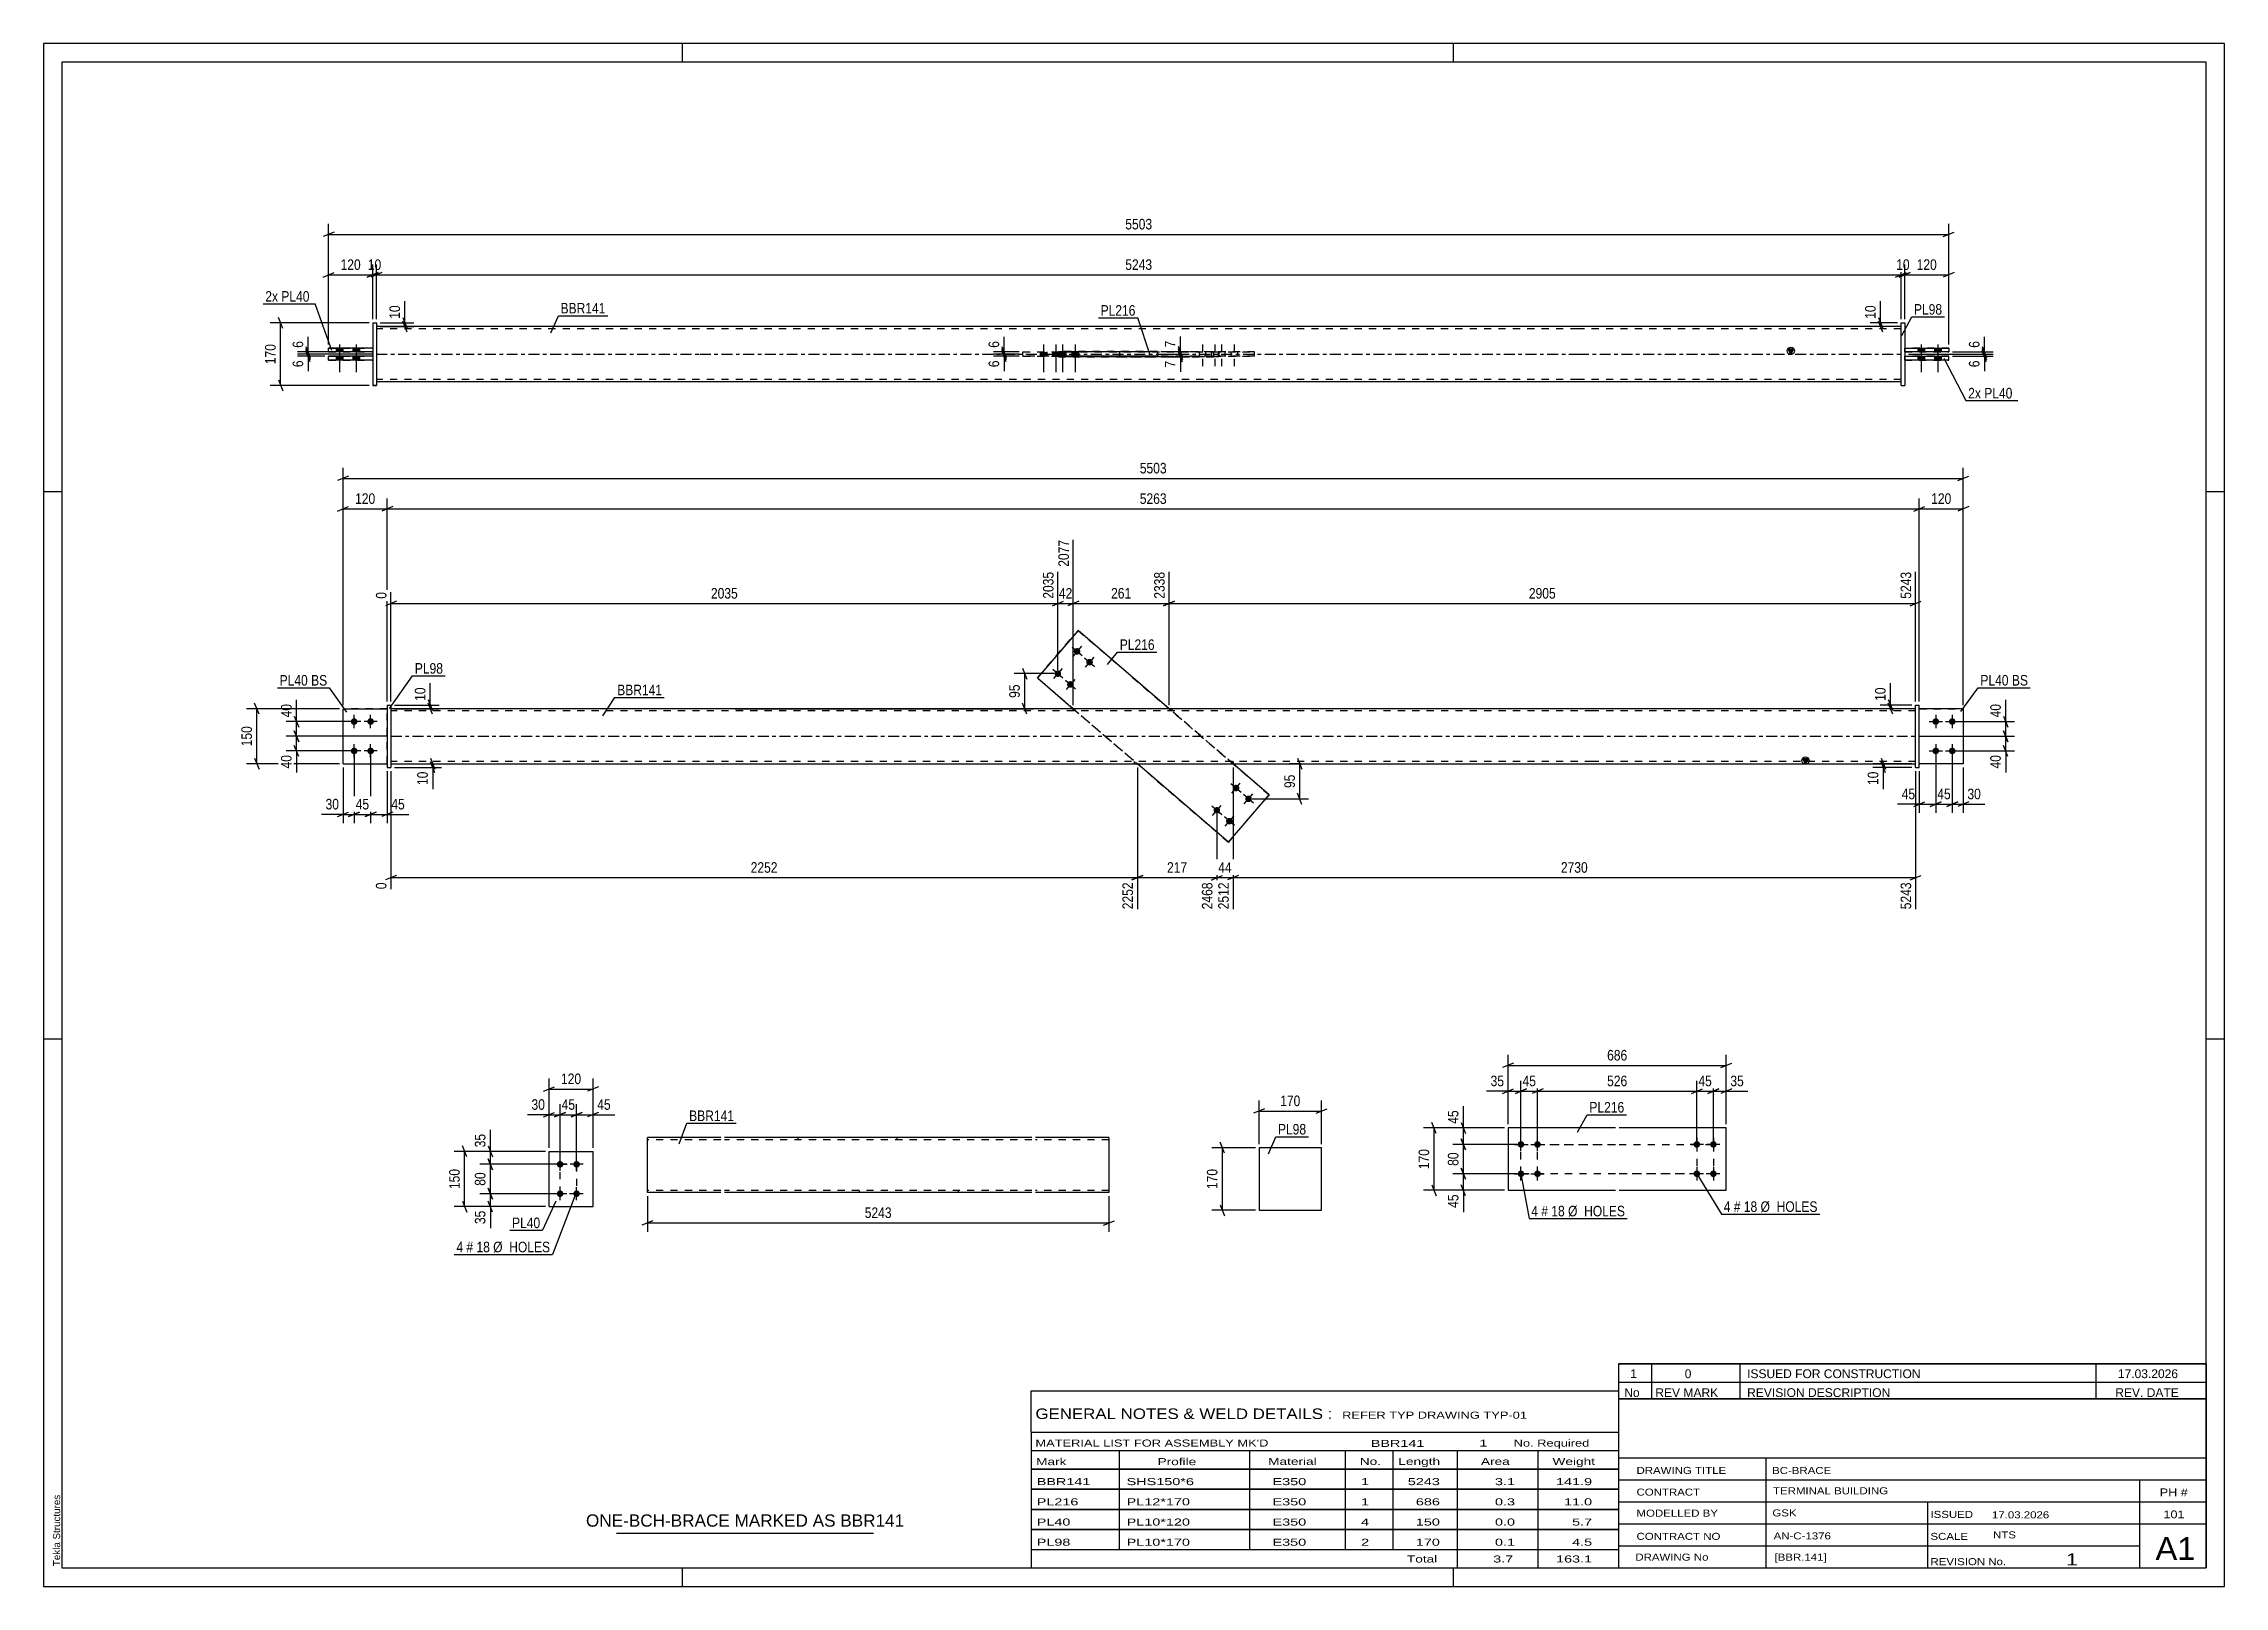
# Paper-space layout 'Layout1' of a CAD drawing. Header units: millimetres. Extents: x 0 to 594, y 0 to 420.
# The model-space entities are those that its viewports show. They can reach past a viewport. Long polylines and large blocks are cut down to what shows.
import ezdxf

# ---------------------------------------------------------------- set-up
doc = ezdxf.new("R2010")
doc.units = ezdxf.units.MM
doc.linetypes.add('DXK_LINE_DOT2', pattern=[3.9198, 1.9599, -1.9599])
doc.linetypes.add('DXK_LINE_DOT3', pattern=[5.9187, 2.979, -0.9799, 0.9799, -0.9799])
doc.layers.add('Viewport layer', color=7, linetype='Continuous', plot=False)
doc.styles.add('Arial', font='ARIAL.TTF', dxfattribs={"height": 0.2})
doc.styles.add('Arial Narrow', font='ARIALN.TTF', dxfattribs={"height": 0.2})

# ---------------------------------------------------------------- blocks, each defined once
blk = doc.blocks.new('Unknown-580611447-1130')
at = {"color": 5, "linetype": 'Continuous'}
for p, q in [((594, 420), (0, 420)), ((0, 420), (0, 0)), ((174, 415), (174, 420)), ((384, 415), (384, 420)), ((594, 0), (594, 420)), ((589, 415), (5, 415)), ((5, 415), (5, 5)), ((589, 5), (589, 415)), ((5, 298), (0, 298)), ((594, 298), (589, 298)), ((5, 149), (0, 149)), ((594, 149), (589, 149)), ((0, 0), (594, 0)), ((5, 5), (589, 5)), ((174, 0), (174, 5)), ((384, 0), (384, 5))]:
    blk.add_line(p, q, dxfattribs=at)
at = {"color": 174, "linetype": 'Continuous', "style": 'Arial'}
blk.add_text('Tekla Structures', height=1.9102, rotation=90, dxfattribs=at).set_placement((4.5, 5.5))
blk = doc.blocks.new('Part-580611447-3842 - 3841')
at = {"color": 2, "linetype": 'Continuous'}
for p, q in [((428.11, 124.82), (398.91, 124.82)), ((398.91, 124.82), (398.91, 107.82)), ((458.31, 124.82), (429.11, 124.82)), ((458.31, 107.82), (458.31, 124.82)), ((398.91, 107.82), (428.11, 107.82)), ((429.11, 107.82), (458.31, 107.82))]:
    blk.add_line(p, q, dxfattribs=at)
blk = doc.blocks.new('Bolt-580611447-3843 - 3841')
at = {"linetype": 'Continuous'}
for points in [[(450.31, 119.42, -1), (450.31, 121.22, -1)], [(454.81, 119.42, -1), (454.81, 121.22, -1)], [(450.31, 111.42, -1), (450.31, 113.22, -1)], [(454.81, 111.42, -1), (454.81, 113.22, -1)]]:
    blk.add_hatch(color=1, dxfattribs=at).paths.add_polyline_path(points)
at = {"color": 1, "linetype": 'Continuous'}
for p, q in [((452.11, 120.32), (448.51, 120.32)), ((450.31, 122.12), (450.31, 118.52)), ((456.61, 120.32), (453.01, 120.32)), ((454.81, 122.12), (454.81, 118.52)), ((450.31, 114.12), (450.31, 110.52)), ((454.81, 114.12), (454.81, 110.52)), ((452.11, 112.32), (448.51, 112.32)), ((456.61, 112.32), (453.01, 112.32))]:
    blk.add_line(p, q, dxfattribs=at)
blk = doc.blocks.new('Bolt-580611447-3844 - 3841')
at = {"linetype": 'Continuous'}
for points in [[(402.41, 121.22, -1), (402.41, 119.42, -1)], [(406.91, 121.22, -1), (406.91, 119.42, -1)], [(402.41, 113.22, -1), (402.41, 111.42, -1)], [(406.91, 113.22, -1), (406.91, 111.42, -1)]]:
    blk.add_hatch(color=1, dxfattribs=at).paths.add_polyline_path(points)
at = {"color": 1, "linetype": 'Continuous'}
for p, q in [((400.61, 120.32), (404.21, 120.32)), ((402.41, 118.52), (402.41, 122.12)), ((405.11, 120.32), (408.71, 120.32)), ((406.91, 118.52), (406.91, 122.12)), ((402.41, 110.52), (402.41, 114.12)), ((406.91, 110.52), (406.91, 114.12)), ((400.61, 112.32), (404.21, 112.32)), ((405.11, 112.32), (408.71, 112.32))]:
    blk.add_line(p, q, dxfattribs=at)
blk = doc.blocks.new('Part-580611447-2167 - 2161')
at = {"color": 2, "linetype": 'Continuous'}
for p, q in [((137.68, 103.4), (137.68, 118.4)), ((137.68, 118.4), (149.68, 118.4)), ((149.68, 103.4), (149.68, 118.4)), ((137.68, 103.4), (137.68, 103.4)), ((137.68, 103.4), (149.68, 103.4)), ((149.68, 103.4), (149.68, 103.4))]:
    blk.add_line(p, q, dxfattribs=at)
at = {"color": 7, "linetype": 'DXK_LINE_DOT2'}
for p, q in [((137.68, 118.4), (149.68, 118.4)), ((137.68, 103.4), (137.68, 103.4)), ((137.68, 103.4), (149.68, 103.4)), ((149.68, 103.4), (149.68, 103.4))]:
    blk.add_line(p, q, dxfattribs=at)
blk = doc.blocks.new('Bolt-580611447-2200 - 2161')
at = {"linetype": 'Continuous'}
for points in [[(140.68, 114), (140.49, 114.02), (140.31, 114.08), (140.15, 114.17), (140.01, 114.3), (139.9, 114.45), (139.82, 114.62), (139.78, 114.8), (139.78, 114.99), (139.82, 115.18), (139.9, 115.35), (140.01, 115.5), (140.15, 115.63), (140.31, 115.72), (140.49, 115.78), (140.68, 115.8), (140.86, 115.78), (141.04, 115.72), (141.21, 115.63), (141.34, 115.5), (141.46, 115.35), (141.53, 115.18), (141.57, 114.99), (141.57, 114.8), (141.53, 114.62), (141.46, 114.45), (141.34, 114.3), (141.21, 114.17), (141.04, 114.08), (140.86, 114.02)], [(145.18, 114), (144.99, 114.02), (144.81, 114.08), (144.65, 114.17), (144.51, 114.3), (144.4, 114.45), (144.32, 114.62), (144.28, 114.8), (144.28, 114.99), (144.32, 115.18), (144.4, 115.35), (144.51, 115.5), (144.65, 115.63), (144.81, 115.72), (144.99, 115.78), (145.18, 115.8), (145.36, 115.78), (145.54, 115.72), (145.71, 115.63), (145.84, 115.5), (145.96, 115.35), (146.03, 115.18), (146.07, 114.99), (146.07, 114.8), (146.03, 114.62), (145.96, 114.45), (145.84, 114.3), (145.71, 114.17), (145.54, 114.08), (145.36, 114.02)], [(140.68, 106), (140.49, 106.02), (140.31, 106.08), (140.15, 106.17), (140.01, 106.3), (139.9, 106.45), (139.82, 106.62), (139.78, 106.8), (139.78, 106.99), (139.82, 107.18), (139.9, 107.35), (140.01, 107.5), (140.15, 107.63), (140.31, 107.72), (140.49, 107.78), (140.68, 107.8), (140.86, 107.78), (141.04, 107.72), (141.21, 107.63), (141.34, 107.5), (141.46, 107.35), (141.53, 107.18), (141.57, 106.99), (141.57, 106.8), (141.53, 106.62), (141.46, 106.45), (141.34, 106.3), (141.21, 106.17), (141.04, 106.08), (140.86, 106.02)], [(145.18, 106), (144.99, 106.02), (144.81, 106.08), (144.65, 106.17), (144.51, 106.3), (144.4, 106.45), (144.32, 106.62), (144.28, 106.8), (144.28, 106.99), (144.32, 107.18), (144.4, 107.35), (144.51, 107.5), (144.65, 107.63), (144.81, 107.72), (144.99, 107.78), (145.18, 107.8), (145.36, 107.78), (145.54, 107.72), (145.71, 107.63), (145.84, 107.5), (145.96, 107.35), (146.03, 107.18), (146.07, 106.99), (146.07, 106.8), (146.03, 106.62), (145.96, 106.45), (145.84, 106.3), (145.71, 106.17), (145.54, 106.08), (145.36, 106.02)]]:
    blk.add_hatch(color=1, dxfattribs=at).paths.add_polyline_path(points)
at = {"color": 1, "linetype": 'Continuous'}
for p, q in [((142.48, 114.9), (138.88, 114.9)), ((140.68, 113.1), (140.68, 116.7)), ((146.98, 114.9), (143.38, 114.9)), ((145.18, 113.1), (145.18, 116.7)), ((140.68, 105.1), (140.68, 108.7)), ((145.18, 105.1), (145.18, 108.7)), ((142.48, 106.9), (138.88, 106.9)), ((146.98, 106.9), (143.38, 106.9))]:
    blk.add_line(p, q, dxfattribs=at)
blk = doc.blocks.new('Bolt-580611447-1705 - 1677')
at = {"linetype": 'Continuous'}
for points in [[(281.48, 255.45), (281.67, 255.43), (281.85, 255.37), (282.01, 255.28), (282.15, 255.15), (282.26, 255), (282.34, 254.83), (282.38, 254.64), (282.38, 254.46), (282.34, 254.27), (282.26, 254.1), (282.15, 253.95), (282.01, 253.82), (281.85, 253.73), (281.67, 253.67), (281.48, 253.65), (281.3, 253.67), (281.12, 253.73), (280.95, 253.82), (280.81, 253.95), (280.7, 254.1), (280.63, 254.27), (280.59, 254.46), (280.59, 254.64), (280.63, 254.83), (280.7, 255), (280.81, 255.15), (280.95, 255.28), (281.12, 255.37), (281.3, 255.43)], [(284.9, 252.52), (285.08, 252.5), (285.26, 252.44), (285.42, 252.35), (285.56, 252.22), (285.67, 252.07), (285.75, 251.9), (285.79, 251.71), (285.79, 251.52), (285.75, 251.34), (285.67, 251.17), (285.56, 251.01), (285.42, 250.89), (285.26, 250.79), (285.08, 250.74), (284.9, 250.72), (284.71, 250.74), (284.53, 250.79), (284.37, 250.89), (284.23, 251.01), (284.12, 251.17), (284.04, 251.34), (284, 251.52), (284, 251.71), (284.04, 251.9), (284.12, 252.07), (284.23, 252.22), (284.37, 252.35), (284.53, 252.44), (284.71, 252.5)], [(276.27, 249.38), (276.46, 249.36), (276.63, 249.31), (276.8, 249.21), (276.94, 249.09), (277.05, 248.93), (277.12, 248.76), (277.16, 248.58), (277.16, 248.39), (277.12, 248.21), (277.05, 248.03), (276.94, 247.88), (276.8, 247.76), (276.63, 247.66), (276.46, 247.6), (276.27, 247.58), (276.08, 247.6), (275.9, 247.66), (275.74, 247.76), (275.6, 247.88), (275.49, 248.03), (275.41, 248.21), (275.37, 248.39), (275.37, 248.58), (275.41, 248.76), (275.49, 248.93), (275.6, 249.09), (275.74, 249.21), (275.9, 249.31), (276.08, 249.36)], [(279.68, 246.45), (279.87, 246.43), (280.05, 246.37), (280.21, 246.28), (280.35, 246.15), (280.46, 246), (280.54, 245.83), (280.58, 245.64), (280.58, 245.46), (280.54, 245.27), (280.46, 245.1), (280.35, 244.95), (280.21, 244.82), (280.05, 244.73), (279.87, 244.67), (279.68, 244.65), (279.49, 244.67), (279.31, 244.73), (279.15, 244.82), (279.01, 244.95), (278.9, 245.1), (278.82, 245.27), (278.79, 245.46), (278.79, 245.64), (278.82, 245.83), (278.9, 246), (279.01, 246.15), (279.15, 246.28), (279.31, 246.37), (279.49, 246.43)]]:
    blk.add_hatch(color=1, dxfattribs=at).paths.add_polyline_path(points)
at = {"color": 1, "linetype": 'Continuous'}
for p, q in [((280.12, 255.72), (282.85, 253.38)), ((282.66, 255.92), (280.31, 253.19)), ((274.9, 249.66), (277.63, 247.31)), ((277.44, 249.85), (275.09, 247.12)), ((283.53, 252.79), (286.26, 250.44)), ((286.07, 252.98), (283.72, 250.25)), ((278.32, 246.72), (281.05, 244.38)), ((280.85, 246.92), (278.51, 244.19))]:
    blk.add_line(p, q, dxfattribs=at)
blk = doc.blocks.new('Part-580611447-1689 - 1677')
at = {"color": 2, "linetype": 'Continuous'}
for p, q in [((509.88, 239.94), (510.88, 239.94)), ((509.88, 222.94), (509.88, 239.94)), ((510.88, 222.94), (510.88, 239.94)), ((509.88, 222.94), (509.88, 222.94)), ((509.88, 222.94), (510.88, 222.94))]:
    blk.add_line(p, q, dxfattribs=at)
at = {"color": 7, "linetype": 'DXK_LINE_DOT2'}
for p, q in [((509.88, 239.94), (510.88, 239.94)), ((509.88, 222.94), (510.88, 222.94))]:
    blk.add_line(p, q, dxfattribs=at)
blk = doc.blocks.new('Part-580611447-1699 - 1677')
at = {"color": 2, "linetype": 'Continuous'}
for p, q in [((522.88, 238.94), (510.88, 238.94)), ((522.88, 238.94), (522.88, 238.94)), ((522.88, 238.94), (522.88, 223.94)), ((522.88, 223.94), (510.88, 223.94))]:
    blk.add_line(p, q, dxfattribs=at)
at = {"color": 7, "linetype": 'DXK_LINE_DOT2'}
for p, q in [((522.88, 238.94), (510.88, 238.94)), ((510.88, 238.94), (510.88, 238.94)), ((510.88, 223.94), (510.88, 238.94)), ((522.88, 238.94), (522.88, 238.94)), ((522.88, 223.94), (510.88, 223.94))]:
    blk.add_line(p, q, dxfattribs=at)
blk = doc.blocks.new('Part-580611447-1683 - 1677')
at = {"color": 7, "linetype": 'DXK_LINE_DOT2'}
for p, q in [((81.58, 223.94), (81.58, 238.94)), ((81.58, 238.94), (93.58, 238.94)), ((93.58, 238.94), (81.58, 238.94)), ((93.58, 223.94), (93.58, 238.94)), ((81.58, 223.94), (81.58, 223.94)), ((81.58, 223.94), (93.58, 223.94)), ((81.58, 223.94), (93.58, 223.94)), ((93.58, 223.94), (93.58, 223.94))]:
    blk.add_line(p, q, dxfattribs=at)
blk = doc.blocks.new('Part-580611447-1704 - 1677')
at = {"linetype": 'Continuous'}
blk.add_hatch(color=2, dxfattribs=at).paths.add_polyline_path([(479.88, 223.94), (479.08, 225.34), (480.68, 225.34)])
at = {"color": 2, "linetype": 'Continuous'}
for p, q in [((182.58, 238.94), (94.58, 238.94)), ((421.78, 238.94), (182.68, 238.94)), ((509.88, 238.94), (421.88, 238.94)), ((94.58, 223.94), (182.58, 223.94)), ((182.68, 223.94), (421.78, 223.94)), ((421.88, 223.94), (509.88, 223.94)), ((479.88, 223.94), (479.08, 225.34)), ((479.08, 225.34), (480.68, 225.34)), ((480.68, 225.34), (479.88, 223.94))]:
    blk.add_line(p, q, dxfattribs=at)
at = {"color": 7, "linetype": 'DXK_LINE_DOT2'}
for p, q in [((94.58, 238.94), (94.58, 223.94)), ((182.58, 238.34), (94.58, 238.34)), ((421.78, 238.34), (182.68, 238.34)), ((280.37, 238.94), (280.37, 238.34)), ((307.34, 238.94), (307.34, 238.34)), ((509.88, 238.34), (421.88, 238.34)), ((509.88, 223.94), (509.88, 238.94)), ((182.58, 224.54), (94.58, 224.54)), ((421.78, 224.54), (182.68, 224.54)), ((297.12, 223.94), (297.12, 224.54)), ((324.1, 223.94), (324.1, 224.54)), ((509.88, 224.54), (421.88, 224.54))]:
    blk.add_line(p, q, dxfattribs=at)
at = {"color": 7, "linetype": 'DXK_LINE_DOT3'}
for p, q in [((94.58, 231.44), (182.58, 231.44)), ((182.68, 231.44), (421.78, 231.44)), ((421.88, 231.44), (509.88, 231.44))]:
    blk.add_line(p, q, dxfattribs=at)
at = {"color": 2, "linetype": 'Continuous'}
blk.add_circle((479.88, 224.84), 1, dxfattribs=at)
blk = doc.blocks.new('Part-580611447-1688 - 1677')
at = {"color": 2, "linetype": 'Continuous'}
for p, q in [((81.58, 223.94), (81.58, 238.94)), ((81.58, 238.94), (93.58, 238.94)), ((81.58, 223.94), (81.58, 223.94)), ((81.58, 223.94), (93.58, 223.94))]:
    blk.add_line(p, q, dxfattribs=at)
at = {"color": 7, "linetype": 'DXK_LINE_DOT2'}
for p, q in [((93.58, 238.94), (81.58, 238.94)), ((93.58, 223.94), (93.58, 238.94)), ((81.58, 223.94), (93.58, 223.94)), ((93.58, 223.94), (93.58, 223.94))]:
    blk.add_line(p, q, dxfattribs=at)
blk = doc.blocks.new('Part-580611447-1694 - 1677')
at = {"color": 7, "linetype": 'DXK_LINE_DOT2'}
for p, q in [((510.88, 238.94), (522.88, 238.94)), ((522.88, 238.94), (510.88, 238.94)), ((510.88, 238.94), (510.88, 238.94)), ((510.88, 223.94), (510.88, 238.94)), ((522.88, 238.94), (522.88, 238.94)), ((522.88, 238.94), (522.88, 223.94)), ((522.88, 223.94), (510.88, 223.94)), ((522.88, 223.94), (510.88, 223.94))]:
    blk.add_line(p, q, dxfattribs=at)
blk = doc.blocks.new('Bolt-580611447-1706 - 1677')
at = {"linetype": 'Continuous'}
for points in [[(324.78, 218.23), (324.97, 218.21), (325.15, 218.15), (325.31, 218.06), (325.45, 217.93), (325.56, 217.78), (325.64, 217.61), (325.68, 217.42), (325.68, 217.24), (325.64, 217.05), (325.56, 216.88), (325.45, 216.73), (325.31, 216.6), (325.15, 216.51), (324.97, 216.45), (324.78, 216.43), (324.59, 216.45), (324.42, 216.51), (324.25, 216.6), (324.11, 216.73), (324, 216.88), (323.93, 217.05), (323.89, 217.24), (323.89, 217.42), (323.93, 217.61), (324, 217.78), (324.11, 217.93), (324.25, 218.06), (324.42, 218.15), (324.59, 218.21)], [(328.19, 215.3), (328.38, 215.28), (328.56, 215.22), (328.72, 215.13), (328.86, 215), (328.97, 214.85), (329.05, 214.68), (329.09, 214.49), (329.09, 214.3), (329.05, 214.12), (328.97, 213.95), (328.86, 213.79), (328.72, 213.67), (328.56, 213.57), (328.38, 213.52), (328.19, 213.5), (328.01, 213.52), (327.83, 213.57), (327.67, 213.67), (327.53, 213.79), (327.42, 213.95), (327.34, 214.12), (327.3, 214.3), (327.3, 214.49), (327.34, 214.68), (327.42, 214.85), (327.53, 215), (327.67, 215.13), (327.83, 215.22), (328.01, 215.28)], [(319.57, 212.16), (319.75, 212.14), (319.93, 212.09), (320.1, 211.99), (320.24, 211.87), (320.35, 211.71), (320.42, 211.54), (320.46, 211.36), (320.46, 211.17), (320.42, 210.99), (320.35, 210.81), (320.24, 210.66), (320.1, 210.54), (319.93, 210.44), (319.75, 210.38), (319.57, 210.36), (319.38, 210.38), (319.2, 210.44), (319.04, 210.54), (318.9, 210.66), (318.79, 210.81), (318.71, 210.99), (318.67, 211.17), (318.67, 211.36), (318.71, 211.54), (318.79, 211.71), (318.9, 211.87), (319.04, 211.99), (319.2, 212.09), (319.38, 212.14)], [(322.98, 209.23), (323.17, 209.21), (323.35, 209.15), (323.51, 209.06), (323.65, 208.93), (323.76, 208.78), (323.84, 208.61), (323.87, 208.42), (323.87, 208.24), (323.84, 208.05), (323.76, 207.88), (323.65, 207.73), (323.51, 207.6), (323.35, 207.51), (323.17, 207.45), (322.98, 207.43), (322.79, 207.45), (322.61, 207.51), (322.45, 207.6), (322.31, 207.73), (322.2, 207.88), (322.12, 208.05), (322.08, 208.24), (322.08, 208.42), (322.12, 208.61), (322.2, 208.78), (322.31, 208.93), (322.45, 209.06), (322.61, 209.15), (322.79, 209.21)]]:
    blk.add_hatch(color=1, dxfattribs=at).paths.add_polyline_path(points)
at = {"color": 1, "linetype": 'Continuous'}
for p, q in [((326.15, 216.16), (323.42, 218.5)), ((323.61, 215.97), (325.96, 218.7)), ((329.56, 213.22), (326.83, 215.57)), ((327.02, 213.03), (329.37, 215.76)), ((320.93, 210.09), (318.2, 212.44)), ((318.39, 209.9), (320.74, 212.63)), ((324.34, 207.16), (321.61, 209.5)), ((321.81, 206.97), (324.15, 209.7))]:
    blk.add_line(p, q, dxfattribs=at)
blk = doc.blocks.new('Bolt-580611447-1708 - 1677')
at = {"linetype": 'Continuous'}
for points in [[(84.58, 236.34), (84.77, 236.32), (84.95, 236.26), (85.11, 236.17), (85.25, 236.04), (85.36, 235.89), (85.44, 235.72), (85.48, 235.53), (85.48, 235.35), (85.44, 235.16), (85.36, 234.99), (85.25, 234.84), (85.11, 234.71), (84.95, 234.62), (84.77, 234.56), (84.58, 234.54), (84.39, 234.56), (84.21, 234.62), (84.05, 234.71), (83.91, 234.84), (83.8, 234.99), (83.72, 235.16), (83.69, 235.35), (83.69, 235.53), (83.72, 235.72), (83.8, 235.89), (83.91, 236.04), (84.05, 236.17), (84.21, 236.26), (84.39, 236.32)], [(89.08, 236.34), (89.27, 236.32), (89.45, 236.26), (89.61, 236.17), (89.75, 236.04), (89.86, 235.89), (89.94, 235.72), (89.98, 235.53), (89.98, 235.35), (89.94, 235.16), (89.86, 234.99), (89.75, 234.84), (89.61, 234.71), (89.45, 234.62), (89.27, 234.56), (89.08, 234.54), (88.89, 234.56), (88.71, 234.62), (88.55, 234.71), (88.41, 234.84), (88.3, 234.99), (88.22, 235.16), (88.19, 235.35), (88.19, 235.53), (88.22, 235.72), (88.3, 235.89), (88.41, 236.04), (88.55, 236.17), (88.71, 236.26), (88.89, 236.32)], [(84.58, 228.34), (84.77, 228.32), (84.95, 228.26), (85.11, 228.17), (85.25, 228.04), (85.36, 227.89), (85.44, 227.72), (85.48, 227.53), (85.48, 227.35), (85.44, 227.16), (85.36, 226.99), (85.25, 226.84), (85.11, 226.71), (84.95, 226.62), (84.77, 226.56), (84.58, 226.54), (84.39, 226.56), (84.21, 226.62), (84.05, 226.71), (83.91, 226.84), (83.8, 226.99), (83.72, 227.16), (83.69, 227.35), (83.69, 227.53), (83.72, 227.72), (83.8, 227.89), (83.91, 228.04), (84.05, 228.17), (84.21, 228.26), (84.39, 228.32)], [(89.08, 228.34), (89.27, 228.32), (89.45, 228.26), (89.61, 228.17), (89.75, 228.04), (89.86, 227.89), (89.94, 227.72), (89.98, 227.53), (89.98, 227.35), (89.94, 227.16), (89.86, 226.99), (89.75, 226.84), (89.61, 226.71), (89.45, 226.62), (89.27, 226.56), (89.08, 226.54), (88.89, 226.56), (88.71, 226.62), (88.55, 226.71), (88.41, 226.84), (88.3, 226.99), (88.22, 227.16), (88.19, 227.35), (88.19, 227.53), (88.22, 227.72), (88.3, 227.89), (88.41, 228.04), (88.55, 228.17), (88.71, 228.26), (88.89, 228.32)]]:
    blk.add_hatch(color=1, dxfattribs=at).paths.add_polyline_path(points)
at = {"color": 1, "linetype": 'Continuous'}
for p, q in [((86.38, 235.44), (82.78, 235.44)), ((84.58, 233.64), (84.58, 237.24)), ((90.88, 235.44), (87.28, 235.44)), ((89.08, 233.64), (89.08, 237.24)), ((86.38, 227.44), (82.78, 227.44)), ((84.58, 225.64), (84.58, 229.24)), ((90.88, 227.44), (87.28, 227.44)), ((89.08, 225.64), (89.08, 229.24))]:
    blk.add_line(p, q, dxfattribs=at)
blk = doc.blocks.new('Bolt-580611447-1709 - 1677')
at = {"linetype": 'Continuous'}
for points in [[(515.38, 236.34), (515.57, 236.32), (515.75, 236.26), (515.91, 236.17), (516.05, 236.04), (516.16, 235.89), (516.24, 235.72), (516.28, 235.53), (516.28, 235.35), (516.24, 235.16), (516.16, 234.99), (516.05, 234.84), (515.91, 234.71), (515.75, 234.62), (515.57, 234.56), (515.38, 234.54), (515.2, 234.56), (515.02, 234.62), (514.85, 234.71), (514.71, 234.84), (514.6, 234.99), (514.53, 235.16), (514.49, 235.35), (514.49, 235.53), (514.53, 235.72), (514.6, 235.89), (514.71, 236.04), (514.85, 236.17), (515.02, 236.26), (515.2, 236.32)], [(519.88, 236.34), (520.07, 236.32), (520.25, 236.26), (520.41, 236.17), (520.55, 236.04), (520.66, 235.89), (520.74, 235.72), (520.78, 235.53), (520.78, 235.35), (520.74, 235.16), (520.66, 234.99), (520.55, 234.84), (520.41, 234.71), (520.25, 234.62), (520.07, 234.56), (519.88, 234.54), (519.7, 234.56), (519.52, 234.62), (519.35, 234.71), (519.21, 234.84), (519.1, 234.99), (519.03, 235.16), (518.99, 235.35), (518.99, 235.53), (519.03, 235.72), (519.1, 235.89), (519.21, 236.04), (519.35, 236.17), (519.52, 236.26), (519.7, 236.32)], [(515.38, 228.34), (515.57, 228.32), (515.75, 228.26), (515.91, 228.17), (516.05, 228.04), (516.16, 227.89), (516.24, 227.72), (516.28, 227.53), (516.28, 227.35), (516.24, 227.16), (516.16, 226.99), (516.05, 226.84), (515.91, 226.71), (515.75, 226.62), (515.57, 226.56), (515.38, 226.54), (515.2, 226.56), (515.02, 226.62), (514.85, 226.71), (514.71, 226.84), (514.6, 226.99), (514.53, 227.16), (514.49, 227.35), (514.49, 227.53), (514.53, 227.72), (514.6, 227.89), (514.71, 228.04), (514.85, 228.17), (515.02, 228.26), (515.2, 228.32)], [(519.88, 228.34), (520.07, 228.32), (520.25, 228.26), (520.41, 228.17), (520.55, 228.04), (520.66, 227.89), (520.74, 227.72), (520.78, 227.53), (520.78, 227.35), (520.74, 227.16), (520.66, 226.99), (520.55, 226.84), (520.41, 226.71), (520.25, 226.62), (520.07, 226.56), (519.88, 226.54), (519.7, 226.56), (519.52, 226.62), (519.35, 226.71), (519.21, 226.84), (519.1, 226.99), (519.03, 227.16), (518.99, 227.35), (518.99, 227.53), (519.03, 227.72), (519.1, 227.89), (519.21, 228.04), (519.35, 228.17), (519.52, 228.26), (519.7, 228.32)]]:
    blk.add_hatch(color=1, dxfattribs=at).paths.add_polyline_path(points)
at = {"color": 1, "linetype": 'Continuous'}
for p, q in [((513.58, 235.44), (517.18, 235.44)), ((515.38, 237.24), (515.38, 233.64)), ((518.08, 235.44), (521.68, 235.44)), ((519.88, 237.24), (519.88, 233.64)), ((513.58, 227.44), (517.18, 227.44)), ((515.38, 229.24), (515.38, 225.64)), ((518.08, 227.44), (521.68, 227.44)), ((519.88, 229.24), (519.88, 225.64))]:
    blk.add_line(p, q, dxfattribs=at)
blk = doc.blocks.new('Part-580611447-1714 - 1677')
at = {"color": 2, "linetype": 'Continuous'}
for p, q in [((281.76, 260.24), (270.68, 247.35)), ((306.55, 238.94), (281.76, 260.24)), ((281.76, 260.24), (281.76, 260.24)), ((270.68, 247.35), (280.47, 238.94)), ((270.68, 247.35), (270.68, 247.35)), ((322.7, 202.64), (297.92, 223.94)), ((333.78, 215.53), (324, 223.94)), ((322.7, 202.64), (333.78, 215.53)), ((333.78, 215.53), (333.78, 215.53)), ((322.7, 202.64), (322.7, 202.64))]:
    blk.add_line(p, q, dxfattribs=at)
at = {"color": 7, "linetype": 'DXK_LINE_DOT2'}
for p, q in [((270.68, 247.35), (281.76, 260.24)), ((281.76, 260.24), (333.78, 215.53)), ((270.68, 247.35), (322.7, 202.64)), ((280.47, 238.94), (297.92, 223.94)), ((324, 223.94), (306.55, 238.94)), ((333.78, 215.53), (322.7, 202.64))]:
    blk.add_line(p, q, dxfattribs=at)
blk = doc.blocks.new('Part-580611447-1719 - 1677')
at = {"color": 2, "linetype": 'Continuous'}
for p, q in [((93.58, 239.94), (94.58, 239.94)), ((93.58, 239.94), (93.58, 222.94)), ((94.58, 239.94), (94.58, 239.94)), ((94.58, 239.94), (94.58, 222.94)), ((93.58, 222.94), (94.58, 222.94))]:
    blk.add_line(p, q, dxfattribs=at)
at = {"color": 7, "linetype": 'DXK_LINE_DOT2'}
for p, q in [((93.58, 239.94), (94.58, 239.94)), ((93.58, 222.94), (94.58, 222.94))]:
    blk.add_line(p, q, dxfattribs=at)
blk = doc.blocks.new('Part-580611447-1418 - 1367')
at = {"color": 2, "linetype": 'Continuous'}
for p, q in [((77.63, 333.87), (77.63, 334.87)), ((89.63, 334.87), (77.63, 334.87)), ((77.63, 333.87), (77.63, 333.87)), ((89.63, 333.87), (77.63, 333.87))]:
    blk.add_line(p, q, dxfattribs=at)
at = {"color": 7, "linetype": 'DXK_LINE_DOT2'}
for p, q in [((77.63, 334.87), (89.63, 334.87)), ((77.63, 333.87), (89.63, 333.87)), ((89.63, 334.87), (89.63, 333.87))]:
    blk.add_line(p, q, dxfattribs=at)
blk = doc.blocks.new('Bolt-580611447-1370 - 1367')
at = {"linetype": 'Continuous'}
for points in [[(79.73, 336.07), (81.53, 336.07), (81.53, 337.07), (79.73, 337.07)], [(79.73, 336.07), (81.53, 336.07), (81.53, 337.07), (79.73, 337.07)], [(79.73, 333.87), (81.53, 333.87), (81.53, 334.87), (79.73, 334.87)], [(79.73, 333.87), (81.53, 333.87), (81.53, 334.87), (79.73, 334.87)], [(84.23, 336.07), (86.03, 336.07), (86.03, 337.07), (84.23, 337.07)], [(84.23, 336.07), (86.03, 336.07), (86.03, 337.07), (84.23, 337.07)], [(84.23, 333.87), (86.03, 333.87), (86.03, 334.87), (84.23, 334.87)], [(84.23, 333.87), (86.03, 333.87), (86.03, 334.87), (84.23, 334.87)]]:
    blk.add_hatch(color=1, dxfattribs=at).paths.add_polyline_path(points)
at = {"color": 1, "linetype": 'Continuous'}
for p, q in [((79.73, 337.07), (79.73, 336.07)), ((79.73, 337.07), (79.73, 336.07)), ((79.73, 334.87), (79.73, 333.87)), ((79.73, 334.87), (79.73, 333.87)), ((80.63, 338.07), (80.63, 330.57)), ((80.63, 338.07), (80.63, 330.57)), ((81.53, 337.07), (81.53, 336.07)), ((81.53, 337.07), (81.53, 336.07)), ((81.53, 334.87), (81.53, 333.87)), ((81.53, 334.87), (81.53, 333.87)), ((84.23, 337.07), (84.23, 336.07)), ((84.23, 337.07), (84.23, 336.07)), ((84.23, 334.87), (84.23, 333.87)), ((84.23, 334.87), (84.23, 333.87)), ((85.13, 338.07), (85.13, 330.57)), ((85.13, 338.07), (85.13, 330.57)), ((86.03, 337.07), (86.03, 336.07)), ((86.03, 337.07), (86.03, 336.07)), ((86.03, 334.87), (86.03, 333.87)), ((86.03, 334.87), (86.03, 333.87))]:
    blk.add_line(p, q, dxfattribs=at)
blk = doc.blocks.new('Bolt-580611447-1435 - 1367')
at = {"color": 1, "linetype": 'DXK_LINE_DOT2'}
for p, q in [((314.72, 336.07), (314.72, 334.87)), ((315.62, 338.07), (315.62, 330.57)), ((316.52, 336.07), (316.52, 334.87)), ((318.13, 336.07), (318.13, 334.87)), ((319.03, 338.07), (319.03, 330.57)), ((319.93, 336.07), (319.93, 334.87)), ((319.93, 336.07), (319.93, 334.87)), ((320.83, 338.07), (320.83, 330.57)), ((321.73, 336.07), (321.73, 334.87)), ((323.35, 336.07), (323.35, 334.87)), ((324.25, 338.07), (324.25, 330.57)), ((325.15, 336.07), (325.15, 334.87))]:
    blk.add_line(p, q, dxfattribs=at)
blk = doc.blocks.new('Bolt-580611447-1371 - 1367')
at = {"linetype": 'Continuous'}
for points in [[(512.33, 337.07), (510.53, 337.07), (510.53, 336.07), (512.33, 336.07)], [(512.33, 337.07), (510.53, 337.07), (510.53, 336.07), (512.33, 336.07)], [(512.33, 334.87), (510.53, 334.87), (510.53, 333.87), (512.33, 333.87)], [(512.33, 334.87), (510.53, 334.87), (510.53, 333.87), (512.33, 333.87)], [(516.83, 337.07), (515.03, 337.07), (515.03, 336.07), (516.83, 336.07)], [(516.83, 337.07), (515.03, 337.07), (515.03, 336.07), (516.83, 336.07)], [(516.83, 334.87), (515.03, 334.87), (515.03, 333.87), (516.83, 333.87)], [(516.83, 334.87), (515.03, 334.87), (515.03, 333.87), (516.83, 333.87)]]:
    blk.add_hatch(color=1, dxfattribs=at).paths.add_polyline_path(points)
at = {"color": 1, "linetype": 'Continuous'}
for p, q in [((510.53, 337.07), (510.53, 336.07)), ((510.53, 337.07), (510.53, 336.07)), ((510.53, 334.87), (510.53, 333.87)), ((510.53, 334.87), (510.53, 333.87)), ((511.43, 338.07), (511.43, 330.57)), ((511.43, 338.07), (511.43, 330.57)), ((512.33, 337.07), (512.33, 336.07)), ((512.33, 337.07), (512.33, 336.07)), ((512.33, 334.87), (512.33, 333.87)), ((512.33, 334.87), (512.33, 333.87)), ((515.03, 337.07), (515.03, 336.07)), ((515.03, 337.07), (515.03, 336.07)), ((515.03, 334.87), (515.03, 333.87)), ((515.03, 334.87), (515.03, 333.87)), ((515.93, 338.07), (515.93, 330.57)), ((515.93, 338.07), (515.93, 330.57)), ((516.83, 337.07), (516.83, 336.07)), ((516.83, 337.07), (516.83, 336.07)), ((516.83, 334.87), (516.83, 333.87)), ((516.83, 334.87), (516.83, 333.87))]:
    blk.add_line(p, q, dxfattribs=at)
blk = doc.blocks.new('Part-580611447-1456 - 1367')
at = {"linetype": 'Continuous'}
blk.add_hatch(color=2, dxfattribs=at).paths.add_polyline_path([(475.93, 335.47), (475.13, 336.87), (476.73, 336.87)])
at = {"color": 2, "linetype": 'Continuous'}
for p, q in [((178.63, 342.97), (90.63, 342.97)), ((417.83, 342.97), (178.73, 342.97)), ((505.93, 342.97), (417.93, 342.97)), ((276.42, 336.17), (303.4, 336.17)), ((276.42, 336.17), (276.42, 336.07)), ((276.42, 334.87), (276.42, 334.77)), ((276.42, 334.77), (276.42, 334.77)), ((303.4, 334.77), (276.42, 334.77)), ((293.17, 336.17), (293.17, 336.07)), ((293.17, 334.77), (293.17, 334.87)), ((303.4, 336.17), (303.4, 334.77)), ((475.93, 335.47), (475.13, 336.87)), ((475.13, 336.87), (476.73, 336.87)), ((476.73, 336.87), (475.93, 335.47)), ((178.63, 327.97), (90.63, 327.97)), ((417.83, 327.97), (178.73, 327.97)), ((505.93, 327.97), (417.93, 327.97))]:
    blk.add_line(p, q, dxfattribs=at)
at = {"color": 7, "linetype": 'DXK_LINE_DOT2'}
for p, q in [((90.63, 342.97), (90.63, 327.97)), ((178.63, 342.37), (90.63, 342.37)), ((417.83, 342.37), (178.73, 342.37)), ((505.93, 342.37), (417.93, 342.37)), ((505.93, 327.97), (505.93, 342.97)), ((303.4, 336.17), (276.42, 336.17)), ((276.42, 334.77), (276.42, 336.07)), ((276.42, 334.77), (303.4, 334.77)), ((293.17, 336.17), (293.17, 336.17)), ((293.17, 336.17), (293.17, 336.17)), ((293.17, 336.17), (320.15, 336.17)), ((293.17, 336.17), (320.15, 336.17)), ((293.17, 334.77), (293.17, 336.07)), ((320.15, 334.77), (293.17, 334.77)), ((293.17, 334.77), (293.17, 334.77)), ((293.17, 334.77), (320.15, 334.77)), ((320.15, 336.17), (320.15, 334.77)), ((178.63, 328.57), (90.63, 328.57)), ((417.83, 328.57), (178.73, 328.57)), ((505.93, 328.57), (417.93, 328.57))]:
    blk.add_line(p, q, dxfattribs=at)
at = {"color": 7, "linetype": 'DXK_LINE_DOT3'}
for p, q in [((90.63, 335.47), (178.63, 335.47)), ((178.73, 335.47), (417.83, 335.47)), ((417.93, 335.47), (505.93, 335.47))]:
    blk.add_line(p, q, dxfattribs=at)
at = {"color": 2, "linetype": 'Continuous'}
blk.add_circle((475.93, 336.37), 1, dxfattribs=at)
blk = doc.blocks.new('Part-580611447-1413 - 1367')
at = {"color": 2, "linetype": 'Continuous'}
for p, q in [((77.63, 336.07), (77.63, 337.07)), ((89.63, 337.07), (77.63, 337.07)), ((77.63, 336.07), (77.63, 336.07)), ((89.63, 336.07), (77.63, 336.07))]:
    blk.add_line(p, q, dxfattribs=at)
at = {"color": 7, "linetype": 'DXK_LINE_DOT2'}
for p, q in [((77.63, 337.07), (77.63, 337.07)), ((77.63, 337.07), (89.63, 337.07)), ((77.63, 336.07), (89.63, 336.07)), ((89.63, 337.07), (89.63, 336.07))]:
    blk.add_line(p, q, dxfattribs=at)
blk = doc.blocks.new('Part-580611447-1461 - 1367')
at = {"color": 2, "linetype": 'Continuous'}
for p, q in [((506.93, 334.87), (518.93, 334.87)), ((518.93, 333.87), (506.93, 333.87)), ((518.93, 333.87), (518.93, 334.87))]:
    blk.add_line(p, q, dxfattribs=at)
at = {"color": 7, "linetype": 'DXK_LINE_DOT2'}
for p, q in [((506.93, 333.87), (506.93, 334.87)), ((518.93, 334.87), (506.93, 334.87)), ((506.93, 333.87), (518.93, 333.87))]:
    blk.add_line(p, q, dxfattribs=at)
blk = doc.blocks.new('Part-580611447-1397 - 1367')
at = {"color": 2, "linetype": 'Continuous'}
for p, q in [((266.73, 334.87), (266.73, 336.07)), ((277.81, 334.87), (277.81, 336.07)), ((303.4, 336.07), (277.81, 336.07)), ((303.4, 334.87), (277.81, 334.87))]:
    blk.add_line(p, q, dxfattribs=at)
at = {"color": 7, "linetype": 'DXK_LINE_DOT2'}
for p, q in [((266.73, 336.07), (318.75, 336.07)), ((266.73, 336.07), (277.81, 336.07)), ((277.81, 334.87), (266.73, 334.87)), ((266.73, 334.87), (318.75, 334.87)), ((329.83, 336.07), (303.4, 336.07)), ((329.83, 334.87), (303.4, 334.87)), ((318.75, 334.87), (318.75, 336.07)), ((318.75, 336.07), (329.83, 336.07)), ((318.75, 334.87), (329.83, 334.87)), ((329.83, 334.87), (329.83, 336.07))]:
    blk.add_line(p, q, dxfattribs=at)
blk = doc.blocks.new('Part-580611447-1398 - 1367')
at = {"color": 2, "linetype": 'Continuous'}
for p, q in [((89.63, 343.97), (90.63, 343.97)), ((89.63, 343.97), (89.63, 326.97)), ((90.63, 343.97), (90.63, 343.97)), ((90.63, 343.97), (90.63, 326.97)), ((90.63, 326.97), (89.63, 326.97)), ((89.63, 326.97), (89.63, 326.97))]:
    blk.add_line(p, q, dxfattribs=at)
at = {"color": 7, "linetype": 'DXK_LINE_DOT2'}
for p, q in [((89.63, 343.97), (90.63, 343.97)), ((90.63, 343.97), (90.63, 343.97)), ((89.63, 326.97), (90.63, 326.97))]:
    blk.add_line(p, q, dxfattribs=at)
blk = doc.blocks.new('Part-580611447-1433 - 1367')
at = {"color": 2, "linetype": 'Continuous'}
for p, q in [((505.93, 343.97), (505.93, 343.97)), ((505.93, 326.97), (505.93, 343.97)), ((505.93, 343.97), (506.93, 343.97)), ((506.93, 343.97), (506.93, 343.97)), ((506.93, 343.97), (506.93, 326.97)), ((505.93, 326.97), (506.93, 326.97)), ((505.93, 326.97), (505.93, 326.97)), ((506.93, 326.97), (506.93, 326.97))]:
    blk.add_line(p, q, dxfattribs=at)
at = {"color": 7, "linetype": 'DXK_LINE_DOT2'}
for p, q in [((505.93, 343.97), (505.93, 343.97)), ((505.93, 343.97), (506.93, 343.97)), ((505.93, 326.97), (506.93, 326.97))]:
    blk.add_line(p, q, dxfattribs=at)
blk = doc.blocks.new('Bolt-580611447-1436 - 1367')
at = {"linetype": 'Continuous'}
for points in [[(273.22, 336.07), (271.42, 336.07), (271.42, 334.87), (273.22, 334.87)], [(276.63, 336.07), (274.83, 336.07), (274.83, 334.87), (276.63, 334.87)], [(278.43, 336.07), (276.63, 336.07), (276.63, 334.87), (278.43, 334.87)], [(281.85, 336.07), (280.05, 336.07), (280.05, 334.87), (281.85, 334.87)]]:
    blk.add_hatch(color=1, dxfattribs=at).paths.add_polyline_path(points)
at = {"color": 1, "linetype": 'Continuous'}
for p, q in [((271.42, 336.07), (271.42, 334.87)), ((272.32, 338.07), (272.32, 330.57)), ((273.22, 336.07), (273.22, 334.87)), ((274.83, 336.07), (274.83, 334.87)), ((275.73, 338.07), (275.73, 330.57)), ((276.63, 336.07), (276.63, 334.87)), ((276.63, 336.07), (276.63, 334.87)), ((277.53, 338.07), (277.53, 330.57)), ((278.43, 336.07), (278.43, 334.87)), ((280.05, 336.07), (280.05, 334.87)), ((280.95, 338.07), (280.95, 330.57)), ((281.85, 336.07), (281.85, 334.87))]:
    blk.add_line(p, q, dxfattribs=at)
blk = doc.blocks.new('Part-580611447-1466 - 1367')
at = {"color": 2, "linetype": 'Continuous'}
for p, q in [((506.93, 337.07), (518.93, 337.07)), ((518.93, 336.07), (506.93, 336.07)), ((518.93, 337.07), (518.93, 336.07))]:
    blk.add_line(p, q, dxfattribs=at)
at = {"color": 7, "linetype": 'DXK_LINE_DOT2'}
for p, q in [((506.93, 336.07), (506.93, 337.07)), ((518.93, 337.07), (506.93, 337.07)), ((506.93, 336.07), (518.93, 336.07)), ((518.93, 337.07), (518.93, 337.07))]:
    blk.add_line(p, q, dxfattribs=at)
blk = doc.blocks.new('Part-580611447-2404 - 2398')
at = {"color": 2, "linetype": 'Continuous'}
for p, q in [((348.08, 119.4), (331.08, 119.4)), ((331.08, 119.4), (331.08, 102.4)), ((348.08, 102.4), (348.08, 119.4)), ((331.08, 102.4), (348.08, 102.4))]:
    blk.add_line(p, q, dxfattribs=at)
blk = doc.blocks.new('Part-580611447-2436 - 2428')
at = {"color": 2, "linetype": 'Continuous'}
for p, q in [((184.45, 122.2), (164.45, 122.2)), ((164.45, 107.29), (164.45, 122.2)), ((269.18, 122.2), (185.45, 122.2)), ((290.18, 122.2), (270.18, 122.2)), ((290.18, 122.2), (290.18, 122.11)), ((290.18, 122.11), (290.18, 121)), ((290.18, 121), (290.18, 107.2)), ((164.45, 107.2), (164.45, 107.29)), ((184.45, 107.2), (164.45, 107.2)), ((269.18, 107.2), (185.45, 107.2)), ((290.18, 107.2), (270.18, 107.2))]:
    blk.add_line(p, q, dxfattribs=at)
at = {"color": 7, "linetype": 'DXK_LINE_DOT2'}
for p, q in [((184.45, 121.6), (164.45, 121.6)), ((269.18, 121.6), (185.45, 121.6)), ((205.45, 122.2), (205.45, 121.6)), ((232.43, 122.2), (232.43, 121.6)), ((290.18, 121.6), (270.18, 121.6)), ((290.18, 121.85), (290.18, 121)), ((164.45, 107.8), (164.45, 107.84)), ((184.45, 107.8), (164.45, 107.8)), ((164.45, 107.2), (164.45, 107.2)), ((269.18, 107.8), (185.45, 107.8)), ((222.21, 107.2), (222.21, 107.8)), ((249.18, 107.2), (249.18, 107.8)), ((290.18, 107.8), (270.18, 107.8)), ((290.18, 107.84), (290.18, 107.94)), ((290.18, 107.8), (290.18, 107.84)), ((290.18, 107.8), (290.18, 107.84))]:
    blk.add_line(p, q, dxfattribs=at)
blk = doc.blocks.new('Rectangle-580611447-4087 - 3841')
at = {"color": 1, "linetype": 'DXK_LINE_DOT2'}
for p, q in [((402.41, 120.32), (428.11, 120.32)), ((402.41, 112.32), (402.41, 120.32)), ((429.11, 120.32), (454.81, 120.32)), ((454.81, 120.32), (454.81, 112.32)), ((428.11, 112.32), (402.41, 112.32)), ((454.81, 112.32), (429.11, 112.32))]:
    blk.add_line(p, q, dxfattribs=at)
blk = doc.blocks.new('Rectangle-580611447-2384 - 2161')
at = {"color": 1, "linetype": 'DXK_LINE_DOT2'}
blk.add_lwpolyline([(140.68, 114.9), (145.18, 114.9), (145.18, 106.9), (140.68, 106.9), (140.68, 114.9)], close=True, dxfattribs=at)
blk = doc.blocks.new('Rectangle-580611447-4097 - 3841')
at = {"color": 1, "linetype": 'DXK_LINE_DOT2'}
for p, q in [((406.91, 120.32), (428.11, 120.32)), ((406.91, 112.32), (406.91, 120.32)), ((429.11, 120.32), (450.31, 120.32)), ((450.31, 120.32), (450.31, 112.32)), ((428.11, 112.32), (406.91, 112.32)), ((450.31, 112.32), (429.11, 112.32))]:
    blk.add_line(p, q, dxfattribs=at)
blk = doc.blocks.new('StraightDimension-580611447-3849 - 3841')
at = {"color": 7, "linetype": 'Continuous'}
for p, q in [((454.81, 121.32), (454.81, 137.67)), ((458.31, 125.82), (458.31, 137.67)), ((453.31, 134.22), (456.31, 135.42)), ((454.81, 134.82), (458.31, 134.82)), ((459.81, 135.42), (456.81, 134.22))]:
    blk.add_line(p, q, dxfattribs=at)
at = {"color": 0}
blk.add_wipeout([(463.69, 135.57), (463.69, 139.77), (458.84, 139.77), (458.84, 135.57)], dxfattribs=at)
at = {"color": 7, "linetype": 'Continuous'}
blk.add_line((458.31, 134.82), (464.22, 134.82), dxfattribs=at)
blk.add_line((458.31, 134.82), (464.22, 134.82), dxfattribs=at)
at = {"color": 3, "style": 'Arial Narrow'}
blk.add_text('35', height=2.863, dxfattribs=at).set_placement((459.44, 136.17))
blk = doc.blocks.new('StraightDimension-580611447-3850 - 3841')
at = {"color": 7, "linetype": 'Continuous'}
for p, q in [((450.31, 121.32), (450.31, 137.67)), ((454.81, 121.32), (454.81, 137.67)), ((448.81, 134.22), (451.81, 135.42)), ((450.31, 134.82), (454.81, 134.82)), ((456.31, 135.42), (453.31, 134.22))]:
    blk.add_line(p, q, dxfattribs=at)
at = {"color": 0}
blk.add_wipeout([(454.99, 135.57), (454.99, 139.77), (450.13, 139.77), (450.13, 135.57)], dxfattribs=at)
at = {"color": 3, "style": 'Arial Narrow'}
blk.add_text('45', height=2.863, dxfattribs=at).set_placement((450.73, 136.17))
blk = doc.blocks.new('StraightDimension-580611447-3851 - 3841')
at = {"color": 7, "linetype": 'Continuous'}
for p, q in [((406.91, 121.32), (406.91, 137.67)), ((450.31, 121.32), (450.31, 137.67)), ((408.41, 135.42), (405.41, 134.22)), ((406.91, 134.82), (450.31, 134.82)), ((448.81, 134.22), (451.81, 135.42))]:
    blk.add_line(p, q, dxfattribs=at)
at = {"color": 0}
blk.add_wipeout([(431.95, 135.57), (431.95, 139.77), (425.27, 139.77), (425.27, 135.57)], dxfattribs=at)
at = {"color": 3, "style": 'Arial Narrow'}
blk.add_text('526', height=2.863, dxfattribs=at).set_placement((425.87, 136.17))
blk = doc.blocks.new('StraightDimension-580611447-3852 - 3841')
at = {"color": 7, "linetype": 'Continuous'}
for p, q in [((402.41, 121.32), (402.41, 137.67)), ((406.91, 121.32), (406.91, 137.67)), ((400.91, 134.22), (403.91, 135.42)), ((402.41, 134.82), (406.91, 134.82)), ((408.41, 135.42), (405.41, 134.22))]:
    blk.add_line(p, q, dxfattribs=at)
at = {"color": 0}
blk.add_wipeout([(407.09, 135.57), (407.09, 139.77), (402.23, 139.77), (402.23, 135.57)], dxfattribs=at)
at = {"color": 3, "style": 'Arial Narrow'}
blk.add_text('45', height=2.863, dxfattribs=at).set_placement((402.83, 136.17))
blk = doc.blocks.new('StraightDimension-580611447-3853 - 3841')
at = {"color": 7, "linetype": 'Continuous'}
for p, q in [((398.91, 125.82), (398.91, 137.67)), ((402.41, 121.32), (402.41, 137.67)), ((397.41, 134.22), (400.41, 135.42)), ((398.91, 134.82), (402.41, 134.82)), ((403.91, 135.42), (400.91, 134.22))]:
    blk.add_line(p, q, dxfattribs=at)
at = {"color": 0}
blk.add_wipeout([(398.39, 135.57), (398.39, 139.77), (393.53, 139.77), (393.53, 135.57)], dxfattribs=at)
at = {"color": 7, "linetype": 'Continuous'}
blk.add_line((398.91, 134.82), (393, 134.82), dxfattribs=at)
blk.add_line((398.91, 134.82), (393, 134.82), dxfattribs=at)
at = {"color": 3, "style": 'Arial Narrow'}
blk.add_text('35', height=2.863, dxfattribs=at).set_placement((394.13, 136.17))
blk = doc.blocks.new('StraightDimension-580611447-3869 - 3841')
at = {"color": 7, "linetype": 'Continuous'}
for p, q in [((398.91, 125.82), (398.91, 144.67)), ((458.31, 125.82), (458.31, 144.67)), ((400.41, 142.42), (397.41, 141.22)), ((398.91, 141.82), (458.31, 141.82)), ((456.81, 141.22), (459.81, 142.42))]:
    blk.add_line(p, q, dxfattribs=at)
at = {"color": 0}
blk.add_wipeout([(431.95, 142.57), (431.95, 146.77), (425.27, 146.77), (425.27, 142.57)], dxfattribs=at)
at = {"color": 3, "style": 'Arial Narrow'}
blk.add_text('686', height=2.863, dxfattribs=at).set_placement((425.87, 143.17))
blk = doc.blocks.new('StraightDimension-580611447-3889 - 3841')
at = {"color": 7, "linetype": 'Continuous'}
for p, q in [((397.91, 124.82), (375.89, 124.82)), ((379.34, 123.32), (378.14, 126.32)), ((378.74, 107.82), (378.74, 124.82)), ((397.91, 107.82), (375.89, 107.82)), ((378.14, 109.32), (379.34, 106.32))]:
    blk.add_line(p, q, dxfattribs=at)
at = {"color": 0}
blk.add_wipeout([(377.99, 119.66), (373.79, 119.66), (373.79, 112.97), (377.99, 112.97)], dxfattribs=at)
at = {"color": 3, "style": 'Arial Narrow'}
blk.add_text('170', height=2.863, rotation=90.00021, dxfattribs=at).set_placement((377.39, 113.57))
blk = doc.blocks.new('StraightDimension-580611447-4065 - 3841')
at = {"color": 7, "linetype": 'Continuous'}
for p, q in [((397.91, 124.82), (383.86, 124.82)), ((386.11, 126.32), (387.31, 123.32)), ((386.71, 120.32), (386.71, 124.82)), ((401.41, 120.32), (383.86, 120.32)), ((387.31, 118.82), (386.11, 121.82))]:
    blk.add_line(p, q, dxfattribs=at)
at = {"color": 0}
blk.add_wipeout([(385.96, 130.2), (381.76, 130.2), (381.76, 125.34), (385.96, 125.34)], dxfattribs=at)
at = {"color": 7, "linetype": 'Continuous'}
blk.add_line((386.71, 124.82), (386.71, 130.72), dxfattribs=at)
blk.add_line((386.71, 124.82), (386.71, 130.72), dxfattribs=at)
at = {"color": 3, "style": 'Arial Narrow'}
blk.add_text('45', height=2.863, rotation=90.00021, dxfattribs=at).set_placement((385.36, 125.94))
blk = doc.blocks.new('StraightDimension-580611447-4066 - 3841')
at = {"color": 7, "linetype": 'Continuous'}
for p, q in [((401.41, 120.32), (383.86, 120.32)), ((386.11, 121.82), (387.31, 118.82)), ((386.71, 112.32), (386.71, 120.32)), ((387.31, 110.82), (386.11, 113.82)), ((401.41, 112.32), (383.86, 112.32))]:
    blk.add_line(p, q, dxfattribs=at)
at = {"color": 0}
blk.add_wipeout([(385.96, 118.74), (381.76, 118.74), (381.76, 113.89), (385.96, 113.89)], dxfattribs=at)
at = {"color": 3, "style": 'Arial Narrow'}
blk.add_text('80', height=2.863, rotation=90.00021, dxfattribs=at).set_placement((385.36, 114.49))
blk = doc.blocks.new('StraightDimension-580611447-4067 - 3841')
at = {"color": 7, "linetype": 'Continuous'}
for p, q in [((386.11, 113.82), (387.31, 110.82)), ((401.41, 112.32), (383.86, 112.32)), ((397.91, 107.82), (383.86, 107.82)), ((387.31, 106.32), (386.11, 109.32)), ((386.71, 107.82), (386.71, 112.32))]:
    blk.add_line(p, q, dxfattribs=at)
at = {"color": 0}
blk.add_wipeout([(385.96, 107.29), (381.76, 107.29), (381.76, 102.44), (385.96, 102.44)], dxfattribs=at)
at = {"color": 7, "linetype": 'Continuous'}
blk.add_line((386.71, 107.82), (386.71, 101.91), dxfattribs=at)
blk.add_line((386.71, 107.82), (386.71, 101.91), dxfattribs=at)
at = {"color": 3, "style": 'Arial Narrow'}
blk.add_text('45', height=2.863, rotation=90.00021, dxfattribs=at).set_placement((385.36, 103.04))
blk = doc.blocks.new('StraightDimension-580611447-2344 - 2161')
at = {"color": 7, "linetype": 'Continuous'}
for p, q in [((140.68, 115.9), (140.68, 131.25)), ((145.18, 115.9), (145.18, 131.25)), ((139.18, 127.8), (142.18, 129)), ((140.68, 128.4), (145.18, 128.4)), ((146.68, 129), (143.68, 127.8))]:
    blk.add_line(p, q, dxfattribs=at)
at = {"color": 0}
blk.add_wipeout([(145.35, 129.15), (145.35, 133.35), (140.5, 133.35), (140.5, 129.15)], dxfattribs=at)
at = {"color": 3, "style": 'Arial Narrow'}
blk.add_text('45', height=2.863, dxfattribs=at).set_placement((141.1, 129.75))
blk = doc.blocks.new('StraightDimension-580611447-2300 - 2161')
at = {"color": 7, "linetype": 'Continuous'}
for p, q in [((121.08, 119.9), (122.28, 116.9)), ((136.68, 118.4), (118.83, 118.4)), ((139.68, 114.9), (118.83, 114.9)), ((122.28, 113.4), (121.08, 116.4)), ((121.68, 114.9), (121.68, 118.4))]:
    blk.add_line(p, q, dxfattribs=at)
at = {"color": 0}
blk.add_wipeout([(120.93, 123.78), (116.73, 123.78), (116.73, 118.92), (120.93, 118.92)], dxfattribs=at)
at = {"color": 7, "linetype": 'Continuous'}
blk.add_line((121.68, 118.4), (121.68, 124.3), dxfattribs=at)
blk.add_line((121.68, 118.4), (121.68, 124.3), dxfattribs=at)
at = {"color": 3, "style": 'Arial Narrow'}
blk.add_text('35', height=2.863, rotation=90.00021, dxfattribs=at).set_placement((120.33, 119.52))
blk = doc.blocks.new('StraightDimension-580611447-2277 - 2161')
at = {"color": 7, "linetype": 'Continuous'}
for p, q in [((121.08, 108.4), (122.28, 105.4)), ((139.68, 106.9), (118.83, 106.9)), ((136.68, 103.4), (118.83, 103.4)), ((122.28, 101.9), (121.08, 104.9)), ((121.68, 103.4), (121.68, 106.9))]:
    blk.add_line(p, q, dxfattribs=at)
at = {"color": 0}
blk.add_wipeout([(120.93, 102.87), (116.73, 102.87), (116.73, 98.02), (120.93, 98.02)], dxfattribs=at)
at = {"color": 7, "linetype": 'Continuous'}
blk.add_line((121.68, 103.4), (121.68, 97.49), dxfattribs=at)
blk.add_line((121.68, 103.4), (121.68, 97.49), dxfattribs=at)
at = {"color": 3, "style": 'Arial Narrow'}
blk.add_text('35', height=2.863, rotation=90.00021, dxfattribs=at).set_placement((120.33, 98.62))
blk = doc.blocks.new('StraightDimension-580611447-2290 - 2161')
at = {"color": 7, "linetype": 'Continuous'}
for p, q in [((139.68, 114.9), (118.83, 114.9)), ((121.08, 116.4), (122.28, 113.4)), ((121.68, 106.9), (121.68, 114.9)), ((122.28, 105.4), (121.08, 108.4)), ((139.68, 106.9), (118.83, 106.9))]:
    blk.add_line(p, q, dxfattribs=at)
at = {"color": 0}
blk.add_wipeout([(120.93, 113.33), (116.73, 113.33), (116.73, 108.47), (120.93, 108.47)], dxfattribs=at)
at = {"color": 3, "style": 'Arial Narrow'}
blk.add_text('80', height=2.863, rotation=90.00021, dxfattribs=at).set_placement((120.33, 109.07))
blk = doc.blocks.new('StraightDimension-580611447-2314 - 2161')
at = {"color": 7, "linetype": 'Continuous'}
for p, q in [((115.28, 116.9), (114.08, 119.9)), ((136.68, 118.4), (111.83, 118.4)), ((114.68, 103.4), (114.68, 118.4)), ((136.68, 103.4), (111.83, 103.4)), ((114.08, 104.9), (115.28, 101.9))]:
    blk.add_line(p, q, dxfattribs=at)
at = {"color": 0}
blk.add_wipeout([(113.93, 114.24), (109.73, 114.24), (109.73, 107.56), (113.93, 107.56)], dxfattribs=at)
at = {"color": 3, "style": 'Arial Narrow'}
blk.add_text('150', height=2.863, rotation=90.00021, dxfattribs=at).set_placement((113.33, 108.16))
blk = doc.blocks.new('StraightDimension-580611447-2331 - 2161')
at = {"color": 7, "linetype": 'Continuous'}
for p, q in [((137.68, 119.4), (137.68, 131.25)), ((140.68, 115.9), (140.68, 131.25)), ((136.18, 127.8), (139.18, 129)), ((137.68, 128.4), (140.68, 128.4)), ((142.18, 129), (139.18, 127.8))]:
    blk.add_line(p, q, dxfattribs=at)
at = {"color": 0}
blk.add_wipeout([(137.15, 129.15), (137.15, 133.35), (132.29, 133.35), (132.29, 129.15)], dxfattribs=at)
at = {"color": 7, "linetype": 'Continuous'}
blk.add_line((137.68, 128.4), (131.77, 128.4), dxfattribs=at)
blk.add_line((137.68, 128.4), (131.77, 128.4), dxfattribs=at)
at = {"color": 3, "style": 'Arial Narrow'}
blk.add_text('30', height=2.863, dxfattribs=at).set_placement((132.89, 129.75))
blk = doc.blocks.new('StraightDimension-580611447-2354 - 2161')
at = {"color": 7, "linetype": 'Continuous'}
for p, q in [((145.18, 115.9), (145.18, 131.25)), ((149.68, 119.4), (149.68, 131.25)), ((143.68, 127.8), (146.68, 129)), ((145.18, 128.4), (149.68, 128.4)), ((151.18, 129), (148.18, 127.8))]:
    blk.add_line(p, q, dxfattribs=at)
at = {"color": 0}
blk.add_wipeout([(155.06, 129.15), (155.06, 133.35), (150.2, 133.35), (150.2, 129.15)], dxfattribs=at)
at = {"color": 7, "linetype": 'Continuous'}
blk.add_line((149.68, 128.4), (155.58, 128.4), dxfattribs=at)
blk.add_line((149.68, 128.4), (155.58, 128.4), dxfattribs=at)
at = {"color": 3, "style": 'Arial Narrow'}
blk.add_text('45', height=2.863, dxfattribs=at).set_placement((150.8, 129.75))
blk = doc.blocks.new('StraightDimension-580611447-2368 - 2161')
at = {"color": 7, "linetype": 'Continuous'}
for p, q in [((137.68, 119.4), (137.68, 138.25)), ((149.68, 119.4), (149.68, 138.25)), ((136.18, 134.8), (139.18, 136)), ((137.68, 135.4), (149.68, 135.4)), ((151.18, 136), (148.18, 134.8))]:
    blk.add_line(p, q, dxfattribs=at)
at = {"color": 0}
blk.add_wipeout([(147.02, 136.15), (147.02, 140.35), (140.33, 140.35), (140.33, 136.15)], dxfattribs=at)
at = {"color": 3, "style": 'Arial Narrow'}
blk.add_text('120', height=2.863, dxfattribs=at).set_placement((140.93, 136.75))
blk = doc.blocks.new('StraightDimension-580611447-2799 - 1677')
at = {"color": 7, "linetype": 'Continuous'}
for p, q in [((280.47, 239.94), (280.47, 284.89)), ((276.27, 249.48), (276.27, 276.19)), ((274.77, 266.98), (277.77, 268.18)), ((276.27, 267.58), (280.47, 267.58)), ((281.97, 268.18), (278.97, 266.98))]:
    blk.add_line(p, q, dxfattribs=at)
at = {"color": 0, "linetype": 'Continuous'}
blk.add_wipeout([(279.87, 285.49), (275.67, 285.49), (275.67, 276.98), (279.87, 276.98)], dxfattribs=at)
at = {"color": 0}
blk.add_wipeout([(280.8, 268.33), (280.8, 272.53), (275.94, 272.53), (275.94, 268.33)], dxfattribs=at)
at = {"color": 3, "linetype": 'Continuous', "style": 'Arial Narrow'}
blk.add_text('2077', height=2.863, rotation=90.00021, dxfattribs=at).set_placement((279.27, 277.58))
at = {"color": 3, "style": 'Arial Narrow'}
blk.add_text('42', height=2.863, dxfattribs=at).set_placement((276.54, 268.93))
blk = doc.blocks.new('StraightDimension-580611447-2004 - 1677')
at = {"color": 7, "linetype": 'Continuous'}
for p, q in [((520.88, 235.44), (536.84, 235.44)), ((533.84, 236.94), (535.04, 233.94)), ((535.04, 229.94), (533.84, 232.94)), ((534.44, 231.44), (534.44, 235.44)), ((510.88, 231.44), (536.84, 231.44))]:
    blk.add_line(p, q, dxfattribs=at)
at = {"color": 0}
blk.add_wipeout([(533.69, 240.82), (529.49, 240.82), (529.49, 235.97), (533.69, 235.97)], dxfattribs=at)
at = {"color": 7, "linetype": 'Continuous'}
blk.add_line((534.44, 235.44), (534.44, 241.35), dxfattribs=at)
blk.add_line((534.44, 235.44), (534.44, 241.35), dxfattribs=at)
at = {"color": 3, "style": 'Arial Narrow'}
blk.add_text('40', height=2.863, rotation=90.00021, dxfattribs=at).set_placement((533.09, 236.57))
blk = doc.blocks.new('StraightDimension-580611447-1955 - 1677')
at = {"color": 7, "linetype": 'Continuous'}
for p, q in [((515.38, 226.44), (515.38, 210.55)), ((519.88, 226.44), (519.88, 210.55)), ((513.88, 212.35), (516.88, 213.55)), ((515.38, 212.95), (519.88, 212.95)), ((521.38, 213.55), (518.38, 212.35))]:
    blk.add_line(p, q, dxfattribs=at)
at = {"color": 0}
blk.add_wipeout([(520.06, 213.7), (520.06, 217.9), (515.2, 217.9), (515.2, 213.7)], dxfattribs=at)
at = {"color": 3, "style": 'Arial Narrow'}
blk.add_text('45', height=2.863, dxfattribs=at).set_placement((515.8, 214.3))
blk = doc.blocks.new('StraightDimension-580611447-1891 - 1677')
at = {"color": 7, "linetype": 'Continuous'}
for p, q in [((95.58, 223.94), (108.38, 223.94)), ((95.58, 222.94), (108.38, 222.94)), ((105.38, 225.44), (106.58, 222.44)), ((106.58, 221.44), (105.38, 224.44)), ((105.98, 222.94), (105.98, 223.94))]:
    blk.add_line(p, q, dxfattribs=at)
at = {"color": 0}
blk.add_wipeout([(105.23, 222.42), (101.03, 222.42), (101.03, 217.56), (105.23, 217.56)], dxfattribs=at)
at = {"color": 7, "linetype": 'Continuous'}
blk.add_line((105.98, 222.94), (105.98, 217.03), dxfattribs=at)
blk.add_line((105.98, 222.94), (105.98, 217.03), dxfattribs=at)
at = {"color": 3, "style": 'Arial Narrow'}
blk.add_text('10', height=2.863, rotation=90.00021, dxfattribs=at).set_placement((104.63, 218.16))
blk = doc.blocks.new('StraightDimension-580611447-1827 - 1677')
at = {"color": 7, "linetype": 'Continuous'}
for p, q in [((84.58, 226.44), (84.58, 207.77)), ((81.58, 222.94), (81.58, 207.77)), ((80.08, 209.57), (83.08, 210.77)), ((81.58, 210.17), (84.58, 210.17)), ((86.08, 210.77), (83.08, 209.57))]:
    blk.add_line(p, q, dxfattribs=at)
at = {"color": 0}
blk.add_wipeout([(81.06, 210.92), (81.06, 215.12), (76.2, 215.12), (76.2, 210.92)], dxfattribs=at)
at = {"color": 7, "linetype": 'Continuous'}
blk.add_line((81.58, 210.17), (75.67, 210.17), dxfattribs=at)
blk.add_line((81.58, 210.17), (75.67, 210.17), dxfattribs=at)
at = {"color": 3, "style": 'Arial Narrow'}
blk.add_text('30', height=2.863, dxfattribs=at).set_placement((76.8, 211.52))
blk = doc.blocks.new('StraightDimension-580611447-2798 - 1677')
at = {"color": 7, "linetype": 'Continuous'}
for p, q in [((280.47, 239.94), (280.47, 284.89)), ((306.55, 239.94), (306.55, 276.19)), ((281.97, 268.18), (278.97, 266.98)), ((280.47, 267.58), (306.55, 267.58)), ((305.05, 266.98), (308.05, 268.18))]:
    blk.add_line(p, q, dxfattribs=at)
at = {"color": 0, "linetype": 'Continuous'}
blk.add_wipeout([(305.95, 276.79), (301.75, 276.79), (301.75, 268.28), (305.95, 268.28)], dxfattribs=at)
at = {"color": 0}
blk.add_wipeout([(296.85, 268.33), (296.85, 272.53), (290.16, 272.53), (290.16, 268.33)], dxfattribs=at)
at = {"color": 3, "linetype": 'Continuous', "style": 'Arial Narrow'}
blk.add_text('2338', height=2.863, rotation=90.00021, dxfattribs=at).set_placement((305.35, 268.88))
at = {"color": 3, "style": 'Arial Narrow'}
blk.add_text('261', height=2.863, dxfattribs=at).set_placement((290.76, 268.93))
blk = doc.blocks.new('StraightDimension-580611447-2057 - 1677')
at = {"color": 7, "linetype": 'Continuous'}
for p, q in [((80.08, 292.75), (83.08, 293.95)), ((81.58, 239.94), (81.58, 296.2)), ((81.58, 293.35), (93.58, 293.35)), ((95.08, 293.95), (92.08, 292.75)), ((93.58, 240.94), (93.58, 296.2))]:
    blk.add_line(p, q, dxfattribs=at)
at = {"color": 0}
blk.add_wipeout([(90.92, 294.1), (90.92, 298.3), (84.24, 298.3), (84.24, 294.1)], dxfattribs=at)
at = {"color": 3, "style": 'Arial Narrow'}
blk.add_text('120', height=2.863, dxfattribs=at).set_placement((84.84, 294.7))
blk = doc.blocks.new('StraightDimension-580611447-1900 - 1677')
at = {"color": 7, "linetype": 'Continuous'}
for p, q in [((95.58, 239.94), (107.73, 239.94)), ((95.58, 238.94), (107.73, 238.94)), ((104.73, 241.44), (105.93, 238.44)), ((105.93, 237.44), (104.73, 240.44)), ((105.33, 238.94), (105.33, 239.94))]:
    blk.add_line(p, q, dxfattribs=at)
at = {"color": 0}
blk.add_wipeout([(104.58, 245.32), (100.38, 245.32), (100.38, 240.47), (104.58, 240.47)], dxfattribs=at)
at = {"color": 7, "linetype": 'Continuous'}
blk.add_line((105.33, 239.94), (105.33, 245.85), dxfattribs=at)
blk.add_line((105.33, 239.94), (105.33, 245.85), dxfattribs=at)
at = {"color": 3, "style": 'Arial Narrow'}
blk.add_text('10', height=2.863, rotation=90.00021, dxfattribs=at).set_placement((103.98, 241.07))
blk = doc.blocks.new('StraightDimension-580611447-2050 - 1677')
at = {"color": 7, "linetype": 'Continuous'}
for p, q in [((95.08, 293.95), (92.08, 292.75)), ((93.58, 240.94), (93.58, 296.2)), ((93.58, 293.35), (510.88, 293.35)), ((509.38, 292.75), (512.38, 293.95)), ((510.88, 240.94), (510.88, 296.2))]:
    blk.add_line(p, q, dxfattribs=at)
at = {"color": 0}
blk.add_wipeout([(306.49, 294.1), (306.49, 298.3), (297.98, 298.3), (297.98, 294.1)], dxfattribs=at)
at = {"color": 3, "style": 'Arial Narrow'}
blk.add_text('5263', height=2.863, dxfattribs=at).set_placement((298.58, 294.7))
blk = doc.blocks.new('StraightDimension-580611447-1909 - 1677')
at = {"color": 7, "linetype": 'Continuous'}
for p, q in [((83.58, 235.44), (66.03, 235.44)), ((68.28, 236.94), (69.48, 233.94)), ((69.48, 229.94), (68.28, 232.94)), ((68.88, 231.44), (68.88, 235.44)), ((93.58, 231.44), (66.03, 231.44))]:
    blk.add_line(p, q, dxfattribs=at)
at = {"color": 0}
blk.add_wipeout([(68.13, 240.82), (63.93, 240.82), (63.93, 235.97), (68.13, 235.97)], dxfattribs=at)
at = {"color": 7, "linetype": 'Continuous'}
blk.add_line((68.88, 235.44), (68.88, 241.35), dxfattribs=at)
blk.add_line((68.88, 235.44), (68.88, 241.35), dxfattribs=at)
at = {"color": 3, "style": 'Arial Narrow'}
blk.add_text('40', height=2.863, rotation=90.00021, dxfattribs=at).set_placement((67.53, 236.57))
blk = doc.blocks.new('StraightDimension-580611447-1979 - 1677')
at = {"color": 7, "linetype": 'Continuous'}
for p, q in [((80.58, 238.94), (55.23, 238.94)), ((58.68, 237.44), (57.48, 240.44)), ((58.08, 223.94), (58.08, 238.94)), ((80.58, 223.94), (55.23, 223.94)), ((57.48, 225.44), (58.68, 222.44))]:
    blk.add_line(p, q, dxfattribs=at)
at = {"color": 0}
blk.add_wipeout([(57.33, 234.78), (53.13, 234.78), (53.13, 228.1), (57.33, 228.1)], dxfattribs=at)
at = {"color": 3, "style": 'Arial Narrow'}
blk.add_text('150', height=2.863, rotation=90.00021, dxfattribs=at).set_placement((56.73, 228.7))
blk = doc.blocks.new('StraightDimension-580611447-2040 - 1677')
at = {"color": 7, "linetype": 'Continuous'}
for p, q in [((509.38, 292.75), (512.38, 293.95)), ((510.88, 240.94), (510.88, 296.2)), ((510.88, 293.35), (522.88, 293.35)), ((524.38, 293.95), (521.38, 292.75)), ((522.88, 239.94), (522.88, 296.2))]:
    blk.add_line(p, q, dxfattribs=at)
at = {"color": 0}
blk.add_wipeout([(520.22, 294.1), (520.22, 298.3), (513.54, 298.3), (513.54, 294.1)], dxfattribs=at)
at = {"color": 3, "style": 'Arial Narrow'}
blk.add_text('120', height=2.863, dxfattribs=at).set_placement((514.14, 294.7))
blk = doc.blocks.new('StraightDimension-580611447-1735 - 1677')
at = {"color": 7, "linetype": 'Continuous'}
for p, q in [((266.63, 249.98), (267.83, 246.98)), ((275.27, 248.48), (264.38, 248.48)), ((267.23, 238.94), (267.23, 248.48)), ((188.36, 238.94), (269.63, 238.94)), ((267.83, 237.44), (266.63, 240.44))]:
    blk.add_line(p, q, dxfattribs=at)
at = {"color": 0}
blk.add_wipeout([(266.48, 246.14), (262.28, 246.14), (262.28, 241.28), (266.48, 241.28)], dxfattribs=at)
at = {"color": 3, "style": 'Arial Narrow'}
blk.add_text('95', height=2.863, rotation=90.00021, dxfattribs=at).set_placement((265.88, 241.88))
blk = doc.blocks.new('StraightDimension-580611447-1945 - 1677')
at = {"color": 7, "linetype": 'Continuous'}
for p, q in [((515.38, 226.44), (515.38, 210.55)), ((510.88, 221.94), (510.88, 210.55)), ((509.38, 212.35), (512.38, 213.55)), ((510.88, 212.95), (515.38, 212.95)), ((516.88, 213.55), (513.88, 212.35))]:
    blk.add_line(p, q, dxfattribs=at)
at = {"color": 0}
blk.add_wipeout([(510.36, 213.7), (510.36, 217.9), (505.5, 217.9), (505.5, 213.7)], dxfattribs=at)
at = {"color": 7, "linetype": 'Continuous'}
blk.add_line((510.88, 212.95), (504.98, 212.95), dxfattribs=at)
blk.add_line((510.88, 212.95), (504.98, 212.95), dxfattribs=at)
at = {"color": 3, "style": 'Arial Narrow'}
blk.add_text('45', height=2.863, dxfattribs=at).set_placement((506.1, 214.3))
blk = doc.blocks.new('StraightDimension-580611447-1746 - 1677')
at = {"color": 7, "linetype": 'Continuous'}
for p, q in [((81.58, 239.94), (81.58, 304.5)), ((522.88, 239.94), (522.88, 304.5)), ((83.08, 302.25), (80.08, 301.05)), ((81.58, 301.65), (522.88, 301.65)), ((521.38, 301.05), (524.38, 302.25))]:
    blk.add_line(p, q, dxfattribs=at)
at = {"color": 0}
blk.add_wipeout([(306.49, 302.4), (306.49, 306.6), (297.98, 306.6), (297.98, 302.4)], dxfattribs=at)
at = {"color": 3, "style": 'Arial Narrow'}
blk.add_text('5503', height=2.863, dxfattribs=at).set_placement((298.58, 303))
blk = doc.blocks.new('StraightDimension-580611447-1813 - 1677')
at = {"color": 7, "linetype": 'Continuous'}
for p, q in [((89.08, 226.44), (89.08, 207.77)), ((93.58, 221.94), (93.58, 207.77)), ((87.58, 209.57), (90.58, 210.77)), ((89.08, 210.17), (93.58, 210.17)), ((95.08, 210.77), (92.08, 209.57))]:
    blk.add_line(p, q, dxfattribs=at)
at = {"color": 0}
blk.add_wipeout([(98.96, 210.92), (98.96, 215.12), (94.11, 215.12), (94.11, 210.92)], dxfattribs=at)
at = {"color": 7, "linetype": 'Continuous'}
blk.add_line((93.58, 210.17), (99.49, 210.17), dxfattribs=at)
blk.add_line((93.58, 210.17), (99.49, 210.17), dxfattribs=at)
at = {"color": 3, "style": 'Arial Narrow'}
blk.add_text('45', height=2.863, dxfattribs=at).set_placement((94.71, 211.52))
blk = doc.blocks.new('StraightDimension-580611447-1820 - 1677')
at = {"color": 7, "linetype": 'Continuous'}
for p, q in [((84.58, 226.44), (84.58, 207.77)), ((89.08, 226.44), (89.08, 207.77)), ((83.08, 209.57), (86.08, 210.77)), ((84.58, 210.17), (89.08, 210.17)), ((90.58, 210.77), (87.58, 209.57))]:
    blk.add_line(p, q, dxfattribs=at)
at = {"color": 0}
blk.add_wipeout([(89.26, 210.92), (89.26, 215.12), (84.4, 215.12), (84.4, 210.92)], dxfattribs=at)
at = {"color": 3, "style": 'Arial Narrow'}
blk.add_text('45', height=2.863, dxfattribs=at).set_placement((85, 211.52))
blk = doc.blocks.new('StraightDimension-580611447-1922 - 1677')
at = {"color": 7, "linetype": 'Continuous'}
for p, q in [((68.28, 232.94), (69.48, 229.94)), ((93.58, 231.44), (66.03, 231.44)), ((83.58, 227.44), (66.03, 227.44)), ((69.48, 225.94), (68.28, 228.94)), ((68.88, 227.44), (68.88, 231.44))]:
    blk.add_line(p, q, dxfattribs=at)
at = {"color": 0}
blk.add_wipeout([(68.13, 226.92), (63.93, 226.92), (63.93, 222.06), (68.13, 222.06)], dxfattribs=at)
at = {"color": 7, "linetype": 'Continuous'}
blk.add_line((68.88, 227.44), (68.88, 221.53), dxfattribs=at)
blk.add_line((68.88, 227.44), (68.88, 221.53), dxfattribs=at)
at = {"color": 3, "style": 'Arial Narrow'}
blk.add_text('40', height=2.863, rotation=90.00021, dxfattribs=at).set_placement((67.53, 222.66))
blk = doc.blocks.new('StraightDimension-580611447-1936 - 1677')
at = {"color": 7, "linetype": 'Continuous'}
for p, q in [((508.88, 223.94), (498.23, 223.94)), ((508.88, 222.94), (498.23, 222.94)), ((500.48, 225.44), (501.68, 222.44)), ((501.68, 221.44), (500.48, 224.44)), ((501.08, 222.94), (501.08, 223.94))]:
    blk.add_line(p, q, dxfattribs=at)
at = {"color": 0}
blk.add_wipeout([(500.33, 222.42), (496.13, 222.42), (496.13, 217.56), (500.33, 217.56)], dxfattribs=at)
at = {"color": 7, "linetype": 'Continuous'}
blk.add_line((501.08, 222.94), (501.08, 217.03), dxfattribs=at)
blk.add_line((501.08, 222.94), (501.08, 217.03), dxfattribs=at)
at = {"color": 3, "style": 'Arial Narrow'}
blk.add_text('10', height=2.863, rotation=90.00021, dxfattribs=at).set_placement((499.73, 218.16))
blk = doc.blocks.new('StraightDimension-580611447-1965 - 1677')
at = {"color": 7, "linetype": 'Continuous'}
for p, q in [((519.88, 226.44), (519.88, 210.55)), ((522.88, 222.94), (522.88, 210.55)), ((518.38, 212.35), (521.38, 213.55)), ((519.88, 212.95), (522.88, 212.95)), ((524.38, 213.55), (521.38, 212.35))]:
    blk.add_line(p, q, dxfattribs=at)
at = {"color": 0}
blk.add_wipeout([(528.26, 213.7), (528.26, 217.9), (523.41, 217.9), (523.41, 213.7)], dxfattribs=at)
at = {"color": 7, "linetype": 'Continuous'}
blk.add_line((522.88, 212.95), (528.79, 212.95), dxfattribs=at)
blk.add_line((522.88, 212.95), (528.79, 212.95), dxfattribs=at)
at = {"color": 3, "style": 'Arial Narrow'}
blk.add_text('30', height=2.863, dxfattribs=at).set_placement((524.01, 214.3))
blk = doc.blocks.new('StraightDimension-580611447-1993 - 1677')
at = {"color": 7, "linetype": 'Continuous'}
for p, q in [((342.53, 223.94), (339.31, 223.94)), ((341.56, 225.44), (342.76, 222.44)), ((342.16, 214.4), (342.16, 223.94)), ((329.19, 214.4), (344.56, 214.4)), ((342.76, 212.9), (341.56, 215.9))]:
    blk.add_line(p, q, dxfattribs=at)
at = {"color": 0}
blk.add_wipeout([(341.41, 221.6), (337.21, 221.6), (337.21, 216.74), (341.41, 216.74)], dxfattribs=at)
at = {"color": 3, "style": 'Arial Narrow'}
blk.add_text('95', height=2.863, rotation=90.00021, dxfattribs=at).set_placement((340.81, 217.34))
blk = doc.blocks.new('StraightDimension-580611447-2917 - 1677')
at = {"color": 7, "linetype": 'Continuous'}
for p, q in [((297.92, 222.94), (297.92, 184.33)), ((319.57, 210.26), (319.57, 184.33)), ((299.42, 193.54), (296.42, 192.34)), ((297.92, 192.94), (319.57, 192.94)), ((318.07, 192.34), (321.07, 193.54))]:
    blk.add_line(p, q, dxfattribs=at)
at = {"color": 0}
blk.add_wipeout([(312.08, 193.69), (312.08, 197.89), (305.4, 197.89), (305.4, 193.69)], dxfattribs=at)
at = {"color": 3, "style": 'Arial Narrow'}
blk.add_text('217', height=2.863, dxfattribs=at).set_placement((306, 194.29))
at = {"color": 0, "linetype": 'Continuous'}
blk.add_wipeout([(318.97, 192.24), (314.77, 192.24), (314.77, 183.73), (318.97, 183.73)], dxfattribs=at)
at = {"color": 3, "linetype": 'Continuous', "style": 'Arial Narrow'}
blk.add_text('2468', height=2.863, rotation=90.00021, dxfattribs=at).set_placement((318.37, 184.33))
blk = doc.blocks.new('StraightDimension-580611447-2017 - 1677')
at = {"color": 7, "linetype": 'Continuous'}
for p, q in [((533.84, 232.94), (535.04, 229.94)), ((510.88, 231.44), (536.84, 231.44)), ((520.88, 227.44), (536.84, 227.44)), ((535.04, 225.94), (533.84, 228.94)), ((534.44, 227.44), (534.44, 231.44))]:
    blk.add_line(p, q, dxfattribs=at)
at = {"color": 0}
blk.add_wipeout([(533.69, 226.92), (529.49, 226.92), (529.49, 222.06), (533.69, 222.06)], dxfattribs=at)
at = {"color": 7, "linetype": 'Continuous'}
blk.add_line((534.44, 227.44), (534.44, 221.53), dxfattribs=at)
blk.add_line((534.44, 227.44), (534.44, 221.53), dxfattribs=at)
at = {"color": 3, "style": 'Arial Narrow'}
blk.add_text('40', height=2.863, rotation=90.00021, dxfattribs=at).set_placement((533.09, 222.66))
blk = doc.blocks.new('StraightDimension-580611447-2915 - 1677')
at = {"color": 7, "linetype": 'Continuous'}
for p, q in [((324, 222.94), (324, 184.33)), ((509.88, 221.94), (509.88, 184.33)), ((325.5, 193.54), (322.5, 192.34)), ((324, 192.94), (509.88, 192.94)), ((508.38, 192.34), (511.38, 193.54))]:
    blk.add_line(p, q, dxfattribs=at)
at = {"color": 0}
blk.add_wipeout([(421.2, 193.69), (421.2, 197.89), (412.68, 197.89), (412.68, 193.69)], dxfattribs=at)
at = {"color": 0, "linetype": 'Continuous'}
blk.add_wipeout([(509.28, 192.24), (505.08, 192.24), (505.08, 183.73), (509.28, 183.73)], dxfattribs=at)
at = {"color": 3, "style": 'Arial Narrow'}
blk.add_text('2730', height=2.863, dxfattribs=at).set_placement((413.28, 194.29))
at = {"color": 3, "linetype": 'Continuous', "style": 'Arial Narrow'}
blk.add_text('5243', height=2.863, rotation=90.00021, dxfattribs=at).set_placement((508.68, 184.33))
blk = doc.blocks.new('StraightDimension-580611447-2031 - 1677')
at = {"color": 7, "linetype": 'Continuous'}
for p, q in [((508.88, 239.94), (500.21, 239.94)), ((508.88, 238.94), (500.21, 238.94)), ((502.46, 241.44), (503.66, 238.44)), ((503.66, 237.44), (502.46, 240.44)), ((503.06, 238.94), (503.06, 239.94))]:
    blk.add_line(p, q, dxfattribs=at)
at = {"color": 0}
blk.add_wipeout([(502.31, 245.32), (498.11, 245.32), (498.11, 240.47), (502.31, 240.47)], dxfattribs=at)
at = {"color": 7, "linetype": 'Continuous'}
blk.add_line((503.06, 239.94), (503.06, 245.85), dxfattribs=at)
blk.add_line((503.06, 239.94), (503.06, 245.85), dxfattribs=at)
at = {"color": 3, "style": 'Arial Narrow'}
blk.add_text('10', height=2.863, rotation=90.00021, dxfattribs=at).set_placement((501.71, 241.07))
blk = doc.blocks.new('StraightDimension-580611447-2918 - 1677')
at = {"color": 7, "linetype": 'Continuous'}
for p, q in [((94.58, 221.94), (94.58, 189.81)), ((297.92, 222.94), (297.92, 184.33)), ((96.08, 193.54), (93.08, 192.34)), ((94.58, 192.94), (297.92, 192.94)), ((296.42, 192.34), (299.42, 193.54))]:
    blk.add_line(p, q, dxfattribs=at)
at = {"color": 0}
blk.add_wipeout([(200.51, 193.69), (200.51, 197.89), (191.99, 197.89), (191.99, 193.69)], dxfattribs=at)
at = {"color": 0, "linetype": 'Continuous'}
for points in [[(93.98, 192.24), (89.78, 192.24), (89.78, 189.21), (93.98, 189.21)], [(297.32, 192.24), (293.12, 192.24), (293.12, 183.73), (297.32, 183.73)]]:
    blk.add_wipeout(points, dxfattribs=at)
at = {"color": 3, "style": 'Arial Narrow'}
blk.add_text('2252', height=2.863, dxfattribs=at).set_placement((192.59, 194.29))
at = {"color": 3, "linetype": 'Continuous', "style": 'Arial Narrow'}
for s, height, p in [('0', 2.86, (93.38, 189.81)), ('2252', 2.863, (296.72, 184.33))]:
    blk.add_text(s, height=height, rotation=90.00021, dxfattribs=at).set_placement(p)
blk = doc.blocks.new('StraightDimension-580611447-2797 - 1677')
at = {"color": 7, "linetype": 'Continuous'}
for p, q in [((306.55, 239.94), (306.55, 276.19)), ((509.88, 240.94), (509.88, 276.19)), ((308.05, 268.18), (305.05, 266.98)), ((306.55, 267.58), (509.88, 267.58)), ((508.38, 266.98), (511.38, 268.18))]:
    blk.add_line(p, q, dxfattribs=at)
at = {"color": 0, "linetype": 'Continuous'}
blk.add_wipeout([(509.28, 276.79), (505.08, 276.79), (505.08, 268.28), (509.28, 268.28)], dxfattribs=at)
at = {"color": 0}
blk.add_wipeout([(412.47, 268.33), (412.47, 272.53), (403.96, 272.53), (403.96, 268.33)], dxfattribs=at)
at = {"color": 3, "linetype": 'Continuous', "style": 'Arial Narrow'}
blk.add_text('5243', height=2.863, rotation=90.00021, dxfattribs=at).set_placement((508.68, 268.88))
at = {"color": 3, "style": 'Arial Narrow'}
blk.add_text('2905', height=2.863, dxfattribs=at).set_placement((404.56, 268.93))
blk = doc.blocks.new('StraightDimension-580611447-2800 - 1677')
at = {"color": 7, "linetype": 'Continuous'}
for p, q in [((276.27, 249.48), (276.27, 276.19)), ((96.08, 268.18), (93.08, 266.98)), ((94.58, 240.94), (94.58, 270.7)), ((94.58, 267.58), (276.27, 267.58)), ((274.77, 266.98), (277.77, 268.18))]:
    blk.add_line(p, q, dxfattribs=at)
at = {"color": 0, "linetype": 'Continuous'}
for points in [[(275.67, 276.79), (271.47, 276.79), (271.47, 268.28), (275.67, 268.28)], [(93.98, 271.3), (89.78, 271.3), (89.78, 268.28), (93.98, 268.28)]]:
    blk.add_wipeout(points, dxfattribs=at)
at = {"color": 0}
blk.add_wipeout([(189.68, 268.33), (189.68, 272.53), (181.17, 272.53), (181.17, 268.33)], dxfattribs=at)
at = {"color": 3, "linetype": 'Continuous', "style": 'Arial Narrow'}
for s, height, p in [('2035', 2.863, (275.07, 268.88)), ('0', 2.86, (93.38, 268.88))]:
    blk.add_text(s, height=height, rotation=90.00021, dxfattribs=at).set_placement(p)
at = {"color": 3, "style": 'Arial Narrow'}
blk.add_text('2035', height=2.863, dxfattribs=at).set_placement((181.77, 268.93))
blk = doc.blocks.new('StraightDimension-580611447-2916 - 1677')
at = {"color": 7, "linetype": 'Continuous'}
for p, q in [((324, 222.94), (324, 184.33)), ((319.57, 210.26), (319.57, 184.33)), ((318.07, 192.34), (321.07, 193.54)), ((319.57, 192.94), (324, 192.94)), ((325.5, 193.54), (322.5, 192.34))]:
    blk.add_line(p, q, dxfattribs=at)
at = {"color": 0}
blk.add_wipeout([(324.21, 193.69), (324.21, 197.89), (319.35, 197.89), (319.35, 193.69)], dxfattribs=at)
at = {"color": 0, "linetype": 'Continuous'}
blk.add_wipeout([(323.4, 192.24), (319.2, 192.24), (319.2, 183.73), (323.4, 183.73)], dxfattribs=at)
at = {"color": 3, "style": 'Arial Narrow'}
blk.add_text('44', height=2.863, dxfattribs=at).set_placement((319.95, 194.29))
at = {"color": 3, "linetype": 'Continuous', "style": 'Arial Narrow'}
blk.add_text('2512', height=2.863, rotation=90.00021, dxfattribs=at).set_placement((322.8, 184.33))
blk = doc.blocks.new('StraightDimension-580611447-1631 - 1367')
at = {"color": 7, "linetype": 'Continuous'}
for p, q in [((507.93, 335.47), (531.03, 335.47)), ((519.93, 336.07), (531.03, 336.07)), ((528.03, 337.57), (529.23, 334.57)), ((529.23, 333.97), (528.03, 336.97)), ((528.63, 335.47), (528.63, 336.07))]:
    blk.add_line(p, q, dxfattribs=at)
at = {"color": 0}
blk.add_wipeout([(527.88, 339.62), (523.68, 339.62), (523.68, 336.59), (527.88, 336.59)], dxfattribs=at)
at = {"color": 7, "linetype": 'Continuous'}
blk.add_line((528.63, 336.07), (528.63, 340.15), dxfattribs=at)
blk.add_line((528.63, 336.07), (528.63, 340.15), dxfattribs=at)
at = {"color": 3, "style": 'Arial Narrow'}
blk.add_text('6', height=2.86, rotation=90.00021, dxfattribs=at).set_placement((527.28, 337.19))
blk = doc.blocks.new('StraightDimension-580611447-1540 - 1367')
at = {"color": 7, "linetype": 'Continuous'}
for p, q in [((265.73, 335.47), (258.76, 335.47)), ((265.73, 334.87), (258.76, 334.87)), ((261.01, 336.97), (262.21, 333.97)), ((262.21, 333.37), (261.01, 336.37)), ((261.61, 334.87), (261.61, 335.47))]:
    blk.add_line(p, q, dxfattribs=at)
at = {"color": 0}
blk.add_wipeout([(260.86, 334.34), (256.66, 334.34), (256.66, 331.31), (260.86, 331.31)], dxfattribs=at)
at = {"color": 7, "linetype": 'Continuous'}
blk.add_line((261.61, 334.87), (261.61, 330.79), dxfattribs=at)
blk.add_line((261.61, 334.87), (261.61, 330.79), dxfattribs=at)
at = {"color": 3, "style": 'Arial Narrow'}
blk.add_text('6', height=2.86, rotation=90.00021, dxfattribs=at).set_placement((260.26, 331.91))
blk = doc.blocks.new('StraightDimension-580611447-1493 - 1367')
at = {"color": 7, "linetype": 'Continuous'}
for p, q in [((82.63, 336.07), (69.19, 336.07)), ((89.63, 335.47), (69.19, 335.47)), ((71.44, 337.57), (72.64, 334.57)), ((72.64, 333.97), (71.44, 336.97)), ((72.04, 335.47), (72.04, 336.07))]:
    blk.add_line(p, q, dxfattribs=at)
at = {"color": 0}
blk.add_wipeout([(71.29, 339.62), (67.09, 339.62), (67.09, 336.59), (71.29, 336.59)], dxfattribs=at)
at = {"color": 7, "linetype": 'Continuous'}
blk.add_line((72.04, 336.07), (72.04, 340.15), dxfattribs=at)
blk.add_line((72.04, 336.07), (72.04, 340.15), dxfattribs=at)
at = {"color": 3, "style": 'Arial Narrow'}
blk.add_text('6', height=2.86, rotation=90.00021, dxfattribs=at).set_placement((70.69, 337.19))
blk = doc.blocks.new('StraightDimension-580611447-1544 - 1367')
at = {"color": 7, "linetype": 'Continuous'}
for p, q in [((265.73, 336.07), (258.76, 336.07)), ((265.73, 335.47), (258.76, 335.47)), ((261.01, 337.57), (262.21, 334.57)), ((262.21, 333.97), (261.01, 336.97)), ((261.61, 335.47), (261.61, 336.07))]:
    blk.add_line(p, q, dxfattribs=at)
at = {"color": 0}
blk.add_wipeout([(260.86, 339.62), (256.66, 339.62), (256.66, 336.59), (260.86, 336.59)], dxfattribs=at)
at = {"color": 7, "linetype": 'Continuous'}
blk.add_line((261.61, 336.07), (261.61, 340.15), dxfattribs=at)
blk.add_line((261.61, 336.07), (261.61, 340.15), dxfattribs=at)
at = {"color": 3, "style": 'Arial Narrow'}
blk.add_text('6', height=2.86, rotation=90.00021, dxfattribs=at).set_placement((260.26, 337.19))
blk = doc.blocks.new('StraightDimension-580611447-1475 - 1367')
at = {"color": 7, "linetype": 'Continuous'}
for p, q in [((97.81, 345.47), (99.01, 342.47)), ((91.63, 343.97), (100.81, 343.97)), ((91.63, 342.97), (100.81, 342.97)), ((99.01, 341.47), (97.81, 344.47)), ((98.41, 342.97), (98.41, 343.97))]:
    blk.add_line(p, q, dxfattribs=at)
at = {"color": 0}
blk.add_wipeout([(97.66, 349.35), (93.46, 349.35), (93.46, 344.49), (97.66, 344.49)], dxfattribs=at)
at = {"color": 7, "linetype": 'Continuous'}
blk.add_line((98.41, 343.97), (98.41, 349.87), dxfattribs=at)
blk.add_line((98.41, 343.97), (98.41, 349.87), dxfattribs=at)
at = {"color": 3, "style": 'Arial Narrow'}
blk.add_text('10', height=2.863, rotation=90.00021, dxfattribs=at).set_placement((97.06, 345.09))
blk = doc.blocks.new('StraightDimension-580611447-4773 - 1367')
at = {"color": 7, "linetype": 'Continuous'}
for p, q in [((304.4, 336.17), (312.04, 336.17)), ((304.4, 335.47), (312.04, 335.47)), ((309.04, 337.67), (310.24, 334.67)), ((310.24, 333.97), (309.04, 336.97)), ((309.64, 335.47), (309.64, 336.17))]:
    blk.add_line(p, q, dxfattribs=at)
at = {"color": 0}
blk.add_wipeout([(308.89, 339.72), (304.69, 339.72), (304.69, 336.69), (308.89, 336.69)], dxfattribs=at)
at = {"color": 7, "linetype": 'Continuous'}
blk.add_line((309.64, 336.17), (309.64, 340.25), dxfattribs=at)
blk.add_line((309.64, 336.17), (309.64, 340.25), dxfattribs=at)
at = {"color": 3, "style": 'Arial Narrow'}
blk.add_text('7', height=2.86, rotation=90.00021, dxfattribs=at).set_placement((308.29, 337.29))
blk = doc.blocks.new('StraightDimension-580611447-1512 - 1367')
at = {"color": 7, "linetype": 'Continuous'}
for p, q in [((89.63, 335.47), (69.19, 335.47)), ((76.63, 334.87), (69.19, 334.87)), ((71.44, 336.97), (72.64, 333.97)), ((72.64, 333.37), (71.44, 336.37)), ((72.04, 334.87), (72.04, 335.47))]:
    blk.add_line(p, q, dxfattribs=at)
at = {"color": 0}
blk.add_wipeout([(71.29, 334.34), (67.09, 334.34), (67.09, 331.32), (71.29, 331.32)], dxfattribs=at)
at = {"color": 7, "linetype": 'Continuous'}
blk.add_line((72.04, 334.87), (72.04, 330.79), dxfattribs=at)
blk.add_line((72.04, 334.87), (72.04, 330.79), dxfattribs=at)
at = {"color": 3, "style": 'Arial Narrow'}
blk.add_text('6', height=2.86, rotation=90.00021, dxfattribs=at).set_placement((70.69, 331.92))
blk = doc.blocks.new('StraightDimension-580611447-1529 - 1367')
at = {"color": 7, "linetype": 'Continuous'}
for p, q in [((65.14, 342.47), (63.94, 345.47)), ((88.63, 343.97), (61.69, 343.97)), ((64.54, 326.97), (64.54, 343.97)), ((88.63, 326.97), (61.69, 326.97)), ((63.94, 328.47), (65.14, 325.47))]:
    blk.add_line(p, q, dxfattribs=at)
at = {"color": 0}
blk.add_wipeout([(63.79, 338.81), (59.59, 338.81), (59.59, 332.13), (63.79, 332.13)], dxfattribs=at)
at = {"color": 3, "style": 'Arial Narrow'}
blk.add_text('170', height=2.863, rotation=90.00021, dxfattribs=at).set_placement((63.19, 332.73))
blk = doc.blocks.new('StraightDimension-580611447-1549 - 1367')
at = {"color": 7, "linetype": 'Continuous'}
for p, q in [((79.13, 368.67), (76.13, 367.47)), ((77.63, 338.07), (77.63, 370.92)), ((517.43, 367.47), (520.43, 368.67)), ((518.93, 338.07), (518.93, 370.92)), ((77.63, 368.07), (518.93, 368.07))]:
    blk.add_line(p, q, dxfattribs=at)
at = {"color": 0}
blk.add_wipeout([(302.54, 368.82), (302.54, 373.02), (294.03, 373.02), (294.03, 368.82)], dxfattribs=at)
at = {"color": 3, "style": 'Arial Narrow'}
blk.add_text('5503', height=2.863, dxfattribs=at).set_placement((294.63, 369.42))
blk = doc.blocks.new('StraightDimension-580611447-1560 - 1367')
at = {"color": 7, "linetype": 'Continuous'}
for p, q in [((88.13, 356.46), (91.13, 357.66)), ((92.13, 357.66), (89.13, 356.46)), ((89.63, 344.97), (89.63, 359.91)), ((89.63, 357.06), (90.63, 357.06)), ((90.63, 344.97), (90.63, 359.91))]:
    blk.add_line(p, q, dxfattribs=at)
at = {"color": 0}
blk.add_wipeout([(92.56, 357.81), (92.56, 362.01), (87.7, 362.01), (87.7, 357.81)], dxfattribs=at)
at = {"color": 3, "style": 'Arial Narrow'}
blk.add_text('10', height=2.863, dxfattribs=at).set_placement((88.3, 358.41))
blk = doc.blocks.new('StraightDimension-580611447-1570 - 1367')
at = {"color": 7, "linetype": 'Continuous'}
for p, q in [((76.13, 356.46), (79.13, 357.66)), ((77.63, 338.07), (77.63, 359.91)), ((77.63, 357.06), (89.63, 357.06)), ((91.13, 357.66), (88.13, 356.46)), ((89.63, 344.97), (89.63, 359.91))]:
    blk.add_line(p, q, dxfattribs=at)
at = {"color": 0}
blk.add_wipeout([(86.97, 357.81), (86.97, 362.01), (80.29, 362.01), (80.29, 357.81)], dxfattribs=at)
at = {"color": 3, "style": 'Arial Narrow'}
blk.add_text('120', height=2.863, dxfattribs=at).set_placement((80.89, 358.41))
blk = doc.blocks.new('StraightDimension-580611447-1580 - 1367')
at = {"color": 7, "linetype": 'Continuous'}
for p, q in [((92.13, 357.66), (89.13, 356.46)), ((90.63, 344.97), (90.63, 359.91)), ((90.63, 357.06), (505.93, 357.06)), ((504.43, 356.46), (507.43, 357.66)), ((505.93, 344.97), (505.93, 359.91))]:
    blk.add_line(p, q, dxfattribs=at)
at = {"color": 0}
blk.add_wipeout([(302.54, 357.81), (302.54, 362.01), (294.03, 362.01), (294.03, 357.81)], dxfattribs=at)
at = {"color": 3, "style": 'Arial Narrow'}
blk.add_text('5243', height=2.863, dxfattribs=at).set_placement((294.63, 358.41))
blk = doc.blocks.new('StraightDimension-580611447-1590 - 1367')
at = {"color": 7, "linetype": 'Continuous'}
for p, q in [((504.43, 356.46), (507.43, 357.66)), ((508.43, 357.66), (505.43, 356.46)), ((505.93, 344.97), (505.93, 359.91)), ((505.93, 357.06), (506.93, 357.06)), ((506.93, 344.97), (506.93, 359.91))]:
    blk.add_line(p, q, dxfattribs=at)
at = {"color": 0}
blk.add_wipeout([(508.86, 357.81), (508.86, 362.01), (504.01, 362.01), (504.01, 357.81)], dxfattribs=at)
at = {"color": 3, "style": 'Arial Narrow'}
blk.add_text('10', height=2.863, dxfattribs=at).set_placement((504.61, 358.41))
blk = doc.blocks.new('StraightDimension-580611447-1600 - 1367')
at = {"color": 7, "linetype": 'Continuous'}
for p, q in [((505.43, 356.46), (508.43, 357.66)), ((506.93, 344.97), (506.93, 359.91)), ((506.93, 357.06), (518.93, 357.06)), ((520.43, 357.66), (517.43, 356.46)), ((518.93, 338.07), (518.93, 359.91))]:
    blk.add_line(p, q, dxfattribs=at)
at = {"color": 0}
blk.add_wipeout([(516.28, 357.81), (516.28, 362.01), (509.59, 362.01), (509.59, 357.81)], dxfattribs=at)
at = {"color": 3, "style": 'Arial Narrow'}
blk.add_text('120', height=2.863, dxfattribs=at).set_placement((510.19, 358.41))
blk = doc.blocks.new('StraightDimension-580611447-1611 - 1367')
at = {"color": 7, "linetype": 'Continuous'}
for p, q in [((499.75, 345.47), (500.95, 342.47)), ((504.93, 343.97), (497.5, 343.97)), ((504.93, 342.97), (497.5, 342.97)), ((500.95, 341.47), (499.75, 344.47)), ((500.35, 342.97), (500.35, 343.97))]:
    blk.add_line(p, q, dxfattribs=at)
at = {"color": 0}
blk.add_wipeout([(499.6, 349.35), (495.4, 349.35), (495.4, 344.49), (499.6, 344.49)], dxfattribs=at)
at = {"color": 7, "linetype": 'Continuous'}
blk.add_line((500.35, 343.97), (500.35, 349.87), dxfattribs=at)
blk.add_line((500.35, 343.97), (500.35, 349.87), dxfattribs=at)
at = {"color": 3, "style": 'Arial Narrow'}
blk.add_text('10', height=2.863, rotation=90.00021, dxfattribs=at).set_placement((499, 345.09))
blk = doc.blocks.new('StraightDimension-580611447-1622 - 1367')
at = {"color": 7, "linetype": 'Continuous'}
for p, q in [((507.93, 335.47), (531.03, 335.47)), ((519.93, 334.87), (531.03, 334.87)), ((528.03, 336.97), (529.23, 333.97)), ((529.23, 333.37), (528.03, 336.37)), ((528.63, 334.87), (528.63, 335.47))]:
    blk.add_line(p, q, dxfattribs=at)
at = {"color": 0}
blk.add_wipeout([(527.88, 334.34), (523.68, 334.34), (523.68, 331.31), (527.88, 331.31)], dxfattribs=at)
at = {"color": 7, "linetype": 'Continuous'}
blk.add_line((528.63, 334.87), (528.63, 330.79), dxfattribs=at)
blk.add_line((528.63, 334.87), (528.63, 330.79), dxfattribs=at)
at = {"color": 3, "style": 'Arial Narrow'}
blk.add_text('6', height=2.86, rotation=90.00021, dxfattribs=at).set_placement((527.28, 331.91))
blk = doc.blocks.new('StraightDimension-580611447-4774 - 1367')
at = {"color": 7, "linetype": 'Continuous'}
for p, q in [((304.4, 335.47), (312.04, 335.47)), ((304.4, 334.77), (312.04, 334.77)), ((309.04, 336.97), (310.24, 333.97)), ((310.24, 333.27), (309.04, 336.27)), ((309.64, 334.77), (309.64, 335.47))]:
    blk.add_line(p, q, dxfattribs=at)
at = {"color": 0}
blk.add_wipeout([(308.89, 334.24), (304.69, 334.24), (304.69, 331.22), (308.89, 331.22)], dxfattribs=at)
at = {"color": 7, "linetype": 'Continuous'}
blk.add_line((309.64, 334.77), (309.64, 330.69), dxfattribs=at)
blk.add_line((309.64, 334.77), (309.64, 330.69), dxfattribs=at)
at = {"color": 3, "style": 'Arial Narrow'}
blk.add_text('7', height=2.86, rotation=90.00021, dxfattribs=at).set_placement((308.29, 331.82))
blk = doc.blocks.new('StraightDimension-580611447-2406 - 2398')
at = {"color": 7, "linetype": 'Continuous'}
for p, q in [((331.08, 120.4), (331.08, 132.25)), ((348.08, 120.4), (348.08, 132.25)), ((332.58, 130), (329.58, 128.8)), ((331.08, 129.4), (348.08, 129.4)), ((346.58, 128.8), (349.58, 130))]:
    blk.add_line(p, q, dxfattribs=at)
at = {"color": 0}
blk.add_wipeout([(342.92, 130.15), (342.92, 134.35), (336.23, 134.35), (336.23, 130.15)], dxfattribs=at)
at = {"color": 3, "style": 'Arial Narrow'}
blk.add_text('170', height=2.863, dxfattribs=at).set_placement((336.83, 130.75))
blk = doc.blocks.new('StraightDimension-580611447-2417 - 2398')
at = {"color": 7, "linetype": 'Continuous'}
for p, q in [((330.08, 119.4), (318.23, 119.4)), ((321.68, 117.9), (320.48, 120.9)), ((321.08, 102.4), (321.08, 119.4)), ((330.08, 102.4), (318.23, 102.4)), ((320.48, 103.9), (321.68, 100.9))]:
    blk.add_line(p, q, dxfattribs=at)
at = {"color": 0}
blk.add_wipeout([(320.33, 114.24), (316.13, 114.24), (316.13, 107.56), (320.33, 107.56)], dxfattribs=at)
at = {"color": 3, "style": 'Arial Narrow'}
blk.add_text('170', height=2.863, rotation=90.00021, dxfattribs=at).set_placement((319.73, 108.16))
blk = doc.blocks.new('StraightDimension-580611447-2441 - 2428')
at = {"color": 7, "linetype": 'Continuous'}
for p, q in [((164.45, 106.2), (164.45, 96.54)), ((290.18, 106.2), (290.18, 96.54)), ((165.95, 99.54), (162.95, 98.34)), ((164.45, 98.94), (290.18, 98.94)), ((288.68, 98.34), (291.68, 99.54))]:
    blk.add_line(p, q, dxfattribs=at)
at = {"color": 0}
blk.add_wipeout([(231.57, 99.69), (231.57, 103.89), (223.06, 103.89), (223.06, 99.69)], dxfattribs=at)
at = {"color": 3, "style": 'Arial Narrow'}
blk.add_text('5243', height=2.863, dxfattribs=at).set_placement((223.66, 100.29))
blk = doc.blocks.new('Unknown-580611447-4876')
at = {"color": 7, "linetype": 'Continuous'}
for p, q in [((429, 51.05), (429, 5)), ((429, 51.05), (589, 51.05)), ((589, 51), (589, 5)), ((429, 35), (589, 35)), ((469.14, 35), (469.14, 5)), ((429, 29), (589, 29)), ((571, 5.05), (571, 29.05)), ((429, 23), (589, 23)), ((513.14, 23), (513.14, 5)), ((429, 17), (589, 17)), ((429, 11), (571, 11)), ((429, 5), (589, 5))]:
    blk.add_line(p, q, dxfattribs=at)
at = {"color": 7, "style": 'Arial Narrow'}
for s, height, width, p in [('DRAWING TITLE', 1.9089, 1.425378, (433.88, 30.61)), ('BC-BRACE', 1.909, 1.425378, (470.81, 30.59)), ('CONTRACT', 1.909, 1.425378, (433.88, 24.71)), ('TERMINAL BUILDING', 1.9089, 1.425378, (471.06, 25.07)), ('MODELLED BY', 1.9089, 1.425378, (433.88, 18.98)), ('GSK', 1.909, 1.425378, (470.88, 19.04)), ('ISSUED', 1.909, 1.425378, (513.94, 18.64)), ('17.03.2026', 1.909, 1.425378, (530.69, 18.52)), ('CONTRACT NO', 1.9089, 1.425378, (433.88, 12.66)), ('AN-C-1376', 1.909, 1.425378, (471.23, 12.78)), ('SCALE', 1.909, 1.425378, (513.94, 12.65)), ('A1', 6.204, 1.25, (575.24, 7.2)), ('DRAWING No', 1.909, 1.425378, (433.56, 7)), ('[BBR.141]', 1.909, 1.425378, (471.46, 6.99)), ('REVISION No.', 1.9089, 1.425378, (513.94, 5.77)), ('1', 3.34, 1.5, (550.91, 5.68))]:
    blk.add_text(s, height=height, dxfattribs=dict(at, width=width)).set_placement(p)
at = {"color": 7, "linetype": 'Continuous', "style": 'Arial Narrow'}
for s, height, width, p in [('PH #', 2.1, 1.42538, (576.4, 24.55)), ('101', 2.1, 1.42538, (577.41, 18.55)), ('NTS', 1.909, 1.425378, (531, 13.05))]:
    blk.add_text(s, height=height, dxfattribs=dict(at, width=width)).set_placement(p)
blk = doc.blocks.new('Unknown-580611447-4877')
at = {"color": 7, "linetype": 'Continuous'}
for p, q in [((429, 60.55), (589, 60.55)), ((589, 60.55), (429, 60.55)), ((429, 60.55), (429, 55.55)), ((438, 60.55), (438, 55.55)), ((462, 60.55), (462, 55.55)), ((559, 60.55), (559, 55.55)), ((589, 60.55), (589, 55.55)), ((429, 55.55), (589, 55.55)), ((429, 55.55), (429, 51.05)), ((429, 55.55), (589, 55.55)), ((438, 55.55), (438, 51.05)), ((462, 55.55), (462, 51.05)), ((559, 55.55), (559, 51.05)), ((589, 55.55), (589, 51.05)), ((589, 51.05), (429, 51.05))]:
    blk.add_line(p, q, dxfattribs=at)
at = {"color": 7, "linetype": 'Continuous', "style": 'Arial Narrow'}
for s, height, width, p in [('No', 2.386, 1.2, (430.54, 51.55)), ('1', 2.39, 1.196471, (432.16, 56.7)), ('REV MARK', 2.386, 1.2, (439, 51.55)), ('0', 2.39, 1.196471, (447, 56.7)), ('REVISION DESCRIPTION', 2.3861, 1.2, (464, 51.55)), ('ISSUED FOR CONSTRUCTION', 2.3861, 1.196471, (464, 56.7)), ('REV. DATE', 2.386, 1.2, (564.28, 51.55)), ('17.03.2026', 2.386, 1.196471, (565, 56.7))]:
    blk.add_text(s, height=height, dxfattribs=dict(at, width=width)).set_placement(p)
blk = doc.blocks.new('Unknown-580611447-4878')
at = {"color": 7, "linetype": 'Continuous'}
for p, q in [((269, 53.25), (429, 53.25)), ((269, 42), (269, 53.25)), ((429, 53.25), (429, 42)), ((269, 42), (429, 42)), ((269, 42), (269, 37)), ((429, 42), (429, 37)), ((269, 37), (429, 37)), ((269, 37), (269, 32)), ((293, 37), (293, 32)), ((328.5, 37), (328.5, 32)), ((354.5, 37), (354.5, 32)), ((367.5, 37), (367.5, 32)), ((385, 37), (385, 32)), ((407, 37), (407, 32)), ((429, 37), (429, 32)), ((269, 32), (429, 32)), ((269, 31.95), (269, 26.55)), ((269, 31.95), (429, 31.95)), ((293, 32), (293, 26.5)), ((328.5, 32), (328.5, 26.5)), ((354.5, 32), (354.5, 26.5)), ((367.5, 32), (367.5, 26.5)), ((385, 32), (385, 26.5)), ((407, 32), (407, 26.5)), ((429, 31.95), (429, 26.55)), ((269, 26.55), (429, 26.55)), ((269, 26.45), (269, 21.05)), ((269, 26.45), (429, 26.45)), ((293, 26.5), (293, 21)), ((328.5, 26.5), (328.5, 21)), ((354.5, 26.5), (354.5, 21)), ((367.5, 26.5), (367.5, 21)), ((385, 26.5), (385, 21)), ((407, 26.5), (407, 21)), ((429, 26.45), (429, 21.05)), ((269, 21.05), (429, 21.05)), ((269, 20.95), (269, 15.55)), ((269, 20.95), (429, 20.95)), ((293, 21), (293, 15.5)), ((328.5, 21), (328.5, 15.5)), ((354.5, 21), (354.5, 15.5)), ((367.5, 21), (367.5, 15.5)), ((385, 21), (385, 15.5)), ((407, 21), (407, 15.5)), ((429, 20.95), (429, 15.55)), ((269, 15.55), (429, 15.55)), ((269, 15.45), (269, 10.05)), ((269, 15.45), (429, 15.45)), ((293, 15.5), (293, 10)), ((328.5, 15.5), (328.5, 10)), ((354.5, 15.5), (354.5, 10)), ((367.5, 15.5), (367.5, 10)), ((385, 15.5), (385, 10)), ((407, 15.5), (407, 10)), ((429, 15.45), (429, 10.05)), ((269, 10.05), (429, 10.05)), ((269, 10), (429, 10)), ((269, 10), (269, 5)), ((385, 10), (385, 5)), ((407, 10), (407, 5)), ((429, 10), (429, 5)), ((269, 5), (429, 5))]:
    blk.add_line(p, q, dxfattribs=at)
at = {"color": 7, "style": 'Arial Narrow'}
for s, height, width, p in [('GENERAL NOTES & WELD DETAILS :', 2.8633, 1.4, (270.15, 45.56)), ('REFER TYP DRAWING TYP-01', 1.9089, 1.6, (353.7, 45.66)), ("MATERIAL LIST FOR ASSEMBLY MK'D", 1.9089, 1.6, (270.15, 38.06)), ('BBR141', 1.909, 1.794707, (361.48, 37.97)), ('1', 1.91, 1.794707, (391.08, 38.06)), ('No. Required', 1.9089, 1.6, (400.41, 38.06)), ('Mark', 1.909, 1.7, (270.34, 33)), ('Profile', 1.909, 1.7, (303.41, 33)), ('Material', 1.909, 1.7, (333.54, 33.06)), ('No.', 1.909, 1.7, (358.5, 33.06)), ('Length', 1.909, 1.7, (369, 33.06)), ('Area', 1.909, 1.7, (391.5, 33.06)), ('Weight', 1.909, 1.7, (411, 33.06))]:
    blk.add_text(s, height=height, dxfattribs=dict(at, width=width)).set_placement(p)
at = {"color": 7, "linetype": 'Continuous', "style": 'Arial Narrow'}
for s, height, width, p in [('BBR141', 1.909, 1.794707, (270.5, 27.56)), ('PL216', 1.909, 1.794707, (270.5, 22.06)), ('SHS150*6', 1.909, 1.794707, (295, 27.56)), ('PL12*170', 1.909, 1.794707, (295, 22.06)), ('E350', 1.909, 1.794707, (334.74, 27.56)), ('E350', 1.909, 1.794707, (334.74, 22.06)), ('1', 1.91, 1.794707, (358.86, 27.56)), ('1', 1.91, 1.794707, (358.86, 22.06)), ('5243', 1.909, 1.794707, (371.58, 27.56)), ('686', 1.909, 1.794707, (373.77, 22.06)), ('3.1', 1.909, 1.794707, (395.32, 27.56)), ('0.3', 1.909, 1.794707, (395.32, 22.06)), ('141.9', 1.909, 1.794707, (411.96, 27.56)), ('11.0', 1.909, 1.794707, (414.14, 22.06)), ('PL40', 1.909, 1.794707, (270.5, 16.56)), ('PL10*120', 1.909, 1.794707, (295, 16.56)), ('E350', 1.909, 1.794707, (334.74, 16.56)), ('4', 1.91, 1.794707, (358.86, 16.56)), ('150', 1.909, 1.794707, (373.77, 16.56)), ('0.0', 1.909, 1.794707, (395.32, 16.56)), ('5.7', 1.909, 1.794707, (416.33, 16.56)), ('PL98', 1.909, 1.794707, (270.5, 11.06)), ('PL10*170', 1.909, 1.794707, (295, 11.06)), ('E350', 1.909, 1.794707, (334.74, 11.06)), ('2', 1.91, 1.794707, (358.86, 11.06)), ('170', 1.909, 1.794707, (373.77, 11.06)), ('0.1', 1.909, 1.794707, (395.32, 11.06)), ('4.5', 1.909, 1.794707, (416.33, 11.06)), ('Total', 1.909, 1.7, (371.33, 6.5)), ('3.7', 1.909, 1.794707, (394.83, 6.5)), ('163.1', 1.909, 1.794707, (411.96, 6.5))]:
    blk.add_text(s, height=height, dxfattribs=dict(at, width=width)).set_placement(p)
blk = doc.blocks.new('Unknown-580611447-4879')
at = {"color": 7, "linetype": 'Continuous'}
blk.add_line((156, 14.5), (226, 14.5), dxfattribs=at)
at = {"color": 7, "style": 'Arial'}
blk.add_text('ONE-BCH-BRACE MARKED AS BBR141', height=3.3428, dxfattribs=at).set_placement((147.73, 16.25))
blk = doc.blocks.new('Mark-580611447-3892 - 3841')
at = {"color": 0}
blk.add_wipeout([(430.55, 129), (430.55, 132), (421.04, 132), (421.04, 129)], dxfattribs=at)
blk.add_wipeout([(430.55, 129), (430.55, 132), (421.04, 132), (421.04, 129)], dxfattribs=at)
at = {"color": 30, "linetype": 'Continuous'}
for p, q in [((417.81, 123.66), (420.44, 128.4)), ((420.44, 128.4), (431.15, 128.4))]:
    blk.add_line(p, q, dxfattribs=at)
at = {"color": 3, "style": 'Arial Narrow'}
blk.add_text('PL216', height=2.863, dxfattribs=at).set_placement((421.04, 129))
blk = doc.blocks.new('Mark-580611447-3895 - 3841')
at = {"color": 0}
blk.add_wipeout([(459.48, 101.95), (459.48, 104.95), (457.65, 104.95), (457.65, 101.95)], dxfattribs=at)
blk.add_wipeout([(459.48, 101.95), (459.48, 104.95), (457.65, 104.95), (457.65, 101.95)], dxfattribs=at)
at = {"color": 7, "linetype": 'Continuous'}
blk.add_line((450.31, 112.32), (457.05, 101.35), dxfattribs=at)
at = {"color": 0}
blk.add_wipeout([(462.2, 101.95), (462.2, 104.95), (460.38, 104.95), (460.38, 101.95)], dxfattribs=at)
blk.add_wipeout([(462.2, 101.95), (462.2, 104.95), (460.38, 104.95), (460.38, 101.95)], dxfattribs=at)
at = {"color": 3, "style": 'Arial Narrow'}
blk.add_text('4', height=2.86, dxfattribs=at).set_placement((457.65, 101.95))
at = {"color": 0}
blk.add_wipeout([(466.76, 101.95), (466.76, 104.95), (463.1, 104.95), (463.1, 101.95)], dxfattribs=at)
blk.add_wipeout([(466.76, 101.95), (466.76, 104.95), (463.1, 104.95), (463.1, 101.95)], dxfattribs=at)
at = {"color": 3, "style": 'Arial Narrow'}
blk.add_text('#', height=2.86, dxfattribs=at).set_placement((460.38, 101.95))
at = {"color": 0}
blk.add_wipeout([(483.19, 101.95), (483.19, 104.95), (467.66, 104.95), (467.66, 101.95)], dxfattribs=at)
blk.add_wipeout([(483.19, 101.95), (483.19, 104.95), (467.66, 104.95), (467.66, 101.95)], dxfattribs=at)
at = {"color": 7, "linetype": 'Continuous'}
blk.add_line((457.05, 101.35), (483.79, 101.35), dxfattribs=at)
at = {"color": 3, "style": 'Arial Narrow'}
for s, p in [('18', (463.1, 101.95)), ('Ø  HOLES', (467.66, 101.95))]:
    blk.add_text(s, height=2.863, dxfattribs=at).set_placement(p)
blk = doc.blocks.new('Mark-580611447-3896 - 3841')
at = {"color": 0}
blk.add_wipeout([(407.04, 100.73), (407.04, 103.73), (405.21, 103.73), (405.21, 100.73)], dxfattribs=at)
blk.add_wipeout([(407.04, 100.73), (407.04, 103.73), (405.21, 103.73), (405.21, 100.73)], dxfattribs=at)
at = {"color": 7, "linetype": 'Continuous'}
blk.add_line((402.41, 112.32), (404.61, 100.13), dxfattribs=at)
at = {"color": 0}
blk.add_wipeout([(409.77, 100.73), (409.77, 103.73), (407.94, 103.73), (407.94, 100.73)], dxfattribs=at)
blk.add_wipeout([(409.77, 100.73), (409.77, 103.73), (407.94, 103.73), (407.94, 100.73)], dxfattribs=at)
at = {"color": 3, "style": 'Arial Narrow'}
blk.add_text('4', height=2.86, dxfattribs=at).set_placement((405.21, 100.73))
at = {"color": 0}
blk.add_wipeout([(414.33, 100.73), (414.33, 103.73), (410.67, 103.73), (410.67, 100.73)], dxfattribs=at)
blk.add_wipeout([(414.33, 100.73), (414.33, 103.73), (410.67, 103.73), (410.67, 100.73)], dxfattribs=at)
at = {"color": 3, "style": 'Arial Narrow'}
blk.add_text('#', height=2.86, dxfattribs=at).set_placement((407.94, 100.73))
at = {"color": 0}
blk.add_wipeout([(430.75, 100.73), (430.75, 103.73), (415.23, 103.73), (415.23, 100.73)], dxfattribs=at)
blk.add_wipeout([(430.75, 100.73), (430.75, 103.73), (415.23, 103.73), (415.23, 100.73)], dxfattribs=at)
at = {"color": 7, "linetype": 'Continuous'}
blk.add_line((404.61, 100.13), (431.35, 100.13), dxfattribs=at)
at = {"color": 3, "style": 'Arial Narrow'}
for s, p in [('18', (410.67, 100.73)), ('Ø  HOLES', (415.23, 100.73))]:
    blk.add_text(s, height=2.863, dxfattribs=at).set_placement(p)
blk = doc.blocks.new('Mark-580611447-2163 - 2161')
at = {"color": 0}
blk.add_wipeout([(135.26, 97.54), (135.26, 100.54), (127.59, 100.54), (127.59, 97.54)], dxfattribs=at)
blk.add_wipeout([(135.26, 97.54), (135.26, 100.54), (127.59, 100.54), (127.59, 97.54)], dxfattribs=at)
at = {"color": 30, "linetype": 'Continuous'}
for p in [(139.52, 104.9), (126.99, 96.94)]:
    blk.add_line(p, (135.86, 96.94), dxfattribs=at)
at = {"color": 3, "style": 'Arial Narrow'}
blk.add_text('PL40', height=2.863, dxfattribs=at).set_placement((127.59, 97.54))
blk = doc.blocks.new('Mark-580611447-2196 - 2161')
at = {"color": 0}
blk.add_wipeout([(114.27, 90.96), (114.27, 93.96), (112.44, 93.96), (112.44, 90.96)], dxfattribs=at)
blk.add_wipeout([(114.27, 90.96), (114.27, 93.96), (112.44, 93.96), (112.44, 90.96)], dxfattribs=at)
blk.add_wipeout([(117, 90.96), (117, 93.96), (115.17, 93.96), (115.17, 90.96)], dxfattribs=at)
blk.add_wipeout([(117, 90.96), (117, 93.96), (115.17, 93.96), (115.17, 90.96)], dxfattribs=at)
at = {"color": 3, "style": 'Arial Narrow'}
blk.add_text('4', height=2.86, dxfattribs=at).set_placement((112.44, 90.96))
at = {"color": 0}
blk.add_wipeout([(121.55, 90.96), (121.55, 93.96), (117.9, 93.96), (117.9, 90.96)], dxfattribs=at)
blk.add_wipeout([(121.55, 90.96), (121.55, 93.96), (117.9, 93.96), (117.9, 90.96)], dxfattribs=at)
at = {"color": 3, "style": 'Arial Narrow'}
blk.add_text('#', height=2.86, dxfattribs=at).set_placement((115.17, 90.96))
at = {"color": 0}
blk.add_wipeout([(137.98, 90.96), (137.98, 93.96), (122.45, 93.96), (122.45, 90.96)], dxfattribs=at)
blk.add_wipeout([(137.98, 90.96), (137.98, 93.96), (122.45, 93.96), (122.45, 90.96)], dxfattribs=at)
at = {"color": 7, "linetype": 'Continuous'}
for p in [(145.01, 106.99), (111.84, 90.36)]:
    blk.add_line(p, (138.58, 90.36), dxfattribs=at)
at = {"color": 3, "style": 'Arial Narrow'}
for s, p in [('18', (117.9, 90.96)), ('Ø  HOLES', (122.45, 90.96))]:
    blk.add_text(s, height=2.863, dxfattribs=at).set_placement(p)
blk = doc.blocks.new('Mark-580611447-1700 - 1677')
at = {"color": 0}
blk.add_wipeout([(168.47, 242.61), (168.47, 245.61), (156.23, 245.61), (156.23, 242.61)], dxfattribs=at)
blk.add_wipeout([(168.47, 242.61), (168.47, 245.61), (156.23, 245.61), (156.23, 242.61)], dxfattribs=at)
at = {"color": 30, "linetype": 'Continuous'}
for p, q in [((152.32, 236.97), (155.63, 242.01)), ((155.63, 242.01), (169.07, 242.01))]:
    blk.add_line(p, q, dxfattribs=at)
at = {"color": 3, "style": 'Arial Narrow'}
blk.add_text('BBR141', height=2.863, dxfattribs=at).set_placement((156.23, 242.61))
blk = doc.blocks.new('Mark-580611447-1710 - 1677')
at = {"color": 0}
blk.add_wipeout([(302.63, 254.94), (302.63, 257.94), (293.12, 257.94), (293.12, 254.94)], dxfattribs=at)
blk.add_wipeout([(302.63, 254.94), (302.63, 257.94), (293.12, 257.94), (293.12, 254.94)], dxfattribs=at)
at = {"color": 30, "linetype": 'Continuous'}
for p, q in [((289.82, 250.99), (292.52, 254.34)), ((292.52, 254.34), (303.23, 254.34))]:
    blk.add_line(p, q, dxfattribs=at)
at = {"color": 3, "style": 'Arial Narrow'}
blk.add_text('PL216', height=2.863, dxfattribs=at).set_placement((293.12, 254.94))
blk = doc.blocks.new('Mark-580611447-1715 - 1677')
at = {"color": 0}
blk.add_wipeout([(108.78, 248.48), (108.78, 251.48), (101.11, 251.48), (101.11, 248.48)], dxfattribs=at)
blk.add_wipeout([(108.78, 248.48), (108.78, 251.48), (101.11, 251.48), (101.11, 248.48)], dxfattribs=at)
at = {"color": 30, "linetype": 'Continuous'}
for p, q in [((94.22, 239.02), (100.51, 247.88)), ((100.51, 247.88), (109.38, 247.88))]:
    blk.add_line(p, q, dxfattribs=at)
at = {"color": 3, "style": 'Arial Narrow'}
blk.add_text('PL98', height=2.863, dxfattribs=at).set_placement((101.11, 248.48))
blk = doc.blocks.new('MarkSet-580611447-2083 - 1677')
at = {"color": 0}
blk.add_wipeout([(535.22, 245.25), (535.22, 248.25), (527.54, 248.25), (527.54, 245.25)], dxfattribs=at)
blk.add_wipeout([(535.22, 245.25), (535.22, 248.25), (527.54, 248.25), (527.54, 245.25)], dxfattribs=at)
at = {"color": 30, "linetype": 'Continuous'}
blk.add_line((522.2, 238.14), (526.94, 244.65), dxfattribs=at)
at = {"color": 0}
blk.add_wipeout([(540.5, 245.25), (540.5, 248.25), (536.12, 248.25), (536.12, 245.25)], dxfattribs=at)
blk.add_wipeout([(540.5, 245.25), (540.5, 248.25), (536.12, 248.25), (536.12, 245.25)], dxfattribs=at)
at = {"color": 30, "linetype": 'Continuous'}
blk.add_line((526.94, 244.65), (541.1, 244.65), dxfattribs=at)
at = {"color": 3, "style": 'Arial Narrow'}
for s, p in [('PL40', (527.54, 245.25)), ('BS', (536.12, 245.25))]:
    blk.add_text(s, height=2.863, dxfattribs=at).set_placement(p)
blk = doc.blocks.new('MarkSet-580611447-2089 - 1677')
at = {"color": 0}
blk.add_wipeout([(71.96, 245.24), (71.96, 248.24), (64.28, 248.24), (64.28, 245.24)], dxfattribs=at)
blk.add_wipeout([(71.96, 245.24), (71.96, 248.24), (64.28, 248.24), (64.28, 245.24)], dxfattribs=at)
blk.add_wipeout([(77.24, 245.24), (77.24, 248.24), (72.86, 248.24), (72.86, 245.24)], dxfattribs=at)
blk.add_wipeout([(77.24, 245.24), (77.24, 248.24), (72.86, 248.24), (72.86, 245.24)], dxfattribs=at)
at = {"color": 30, "linetype": 'Continuous'}
for p in [(63.68, 244.64), (82.62, 238)]:
    blk.add_line(p, (77.84, 244.64), dxfattribs=at)
at = {"color": 3, "style": 'Arial Narrow'}
for s, p in [('PL40', (64.28, 245.24)), ('BS', (72.86, 245.24))]:
    blk.add_text(s, height=2.863, dxfattribs=at).set_placement(p)
blk = doc.blocks.new('Mark-580611447-1392 - 1367')
at = {"color": 0}
blk.add_wipeout([(297.4, 345.94), (297.4, 348.94), (287.9, 348.94), (287.9, 345.94)], dxfattribs=at)
blk.add_wipeout([(297.4, 345.94), (297.4, 348.94), (287.9, 348.94), (287.9, 345.94)], dxfattribs=at)
at = {"color": 30, "linetype": 'Continuous'}
for p in [(287.3, 345.34), (301.38, 335.17)]:
    blk.add_line(p, (298, 345.34), dxfattribs=at)
at = {"color": 3, "style": 'Arial Narrow'}
blk.add_text('PL216', height=2.863, dxfattribs=at).set_placement((287.9, 345.94))
blk = doc.blocks.new('MarkSet-580611447-1668 - 1367')
at = {"color": 0}
blk.add_wipeout([(63.85, 349.76), (63.85, 352.76), (60.38, 352.76), (60.38, 349.76)], dxfattribs=at)
blk.add_wipeout([(63.85, 349.76), (63.85, 352.76), (60.38, 352.76), (60.38, 349.76)], dxfattribs=at)
blk.add_wipeout([(72.43, 349.76), (72.43, 352.76), (64.75, 352.76), (64.75, 349.76)], dxfattribs=at)
blk.add_wipeout([(72.43, 349.76), (72.43, 352.76), (64.75, 352.76), (64.75, 349.76)], dxfattribs=at)
at = {"color": 30, "linetype": 'Continuous'}
for p in [(59.78, 349.16), (78.48, 336.45)]:
    blk.add_line(p, (73.93, 349.16), dxfattribs=at)
at = {"color": 3, "style": 'Arial Narrow'}
for s, p in [('2x', (60.38, 349.76)), ('PL40', (64.75, 349.76))]:
    blk.add_text(s, height=2.863, dxfattribs=at).set_placement(p)
blk = doc.blocks.new('Mark-580611447-1429 - 1367')
at = {"color": 0}
blk.add_wipeout([(517.13, 346.22), (517.13, 349.22), (509.45, 349.22), (509.45, 346.22)], dxfattribs=at)
blk.add_wipeout([(517.13, 346.22), (517.13, 349.22), (509.45, 349.22), (509.45, 346.22)], dxfattribs=at)
at = {"color": 30, "linetype": 'Continuous'}
for p, q in [((506.16, 340.54), (508.85, 345.62)), ((508.85, 345.62), (517.73, 345.62))]:
    blk.add_line(p, q, dxfattribs=at)
at = {"color": 3, "style": 'Arial Narrow'}
blk.add_text('PL98', height=2.863, dxfattribs=at).set_placement((509.45, 346.22))
blk = doc.blocks.new('Mark-580611447-1452 - 1367')
at = {"color": 0}
blk.add_wipeout([(153.05, 346.54), (153.05, 349.54), (140.8, 349.54), (140.8, 346.54)], dxfattribs=at)
blk.add_wipeout([(153.05, 346.54), (153.05, 349.54), (140.8, 349.54), (140.8, 346.54)], dxfattribs=at)
at = {"color": 30, "linetype": 'Continuous'}
for p, q in [((138.19, 341.28), (140.2, 345.94)), ((140.2, 345.94), (153.65, 345.94))]:
    blk.add_line(p, q, dxfattribs=at)
at = {"color": 3, "style": 'Arial Narrow'}
blk.add_text('BBR141', height=2.863, dxfattribs=at).set_placement((140.8, 346.54))
blk = doc.blocks.new('MarkSet-580611447-1662 - 1367')
at = {"color": 0}
blk.add_wipeout([(527.69, 323.41), (527.69, 326.41), (524.22, 326.41), (524.22, 323.41)], dxfattribs=at)
blk.add_wipeout([(527.69, 323.41), (527.69, 326.41), (524.22, 326.41), (524.22, 323.41)], dxfattribs=at)
at = {"color": 30, "linetype": 'Continuous'}
blk.add_line((517.59, 334.38), (523.62, 322.81), dxfattribs=at)
at = {"color": 0}
blk.add_wipeout([(536.27, 323.41), (536.27, 326.41), (528.59, 326.41), (528.59, 323.41)], dxfattribs=at)
blk.add_wipeout([(536.27, 323.41), (536.27, 326.41), (528.59, 326.41), (528.59, 323.41)], dxfattribs=at)
at = {"color": 30, "linetype": 'Continuous'}
blk.add_line((523.62, 322.81), (537.77, 322.81), dxfattribs=at)
at = {"color": 3, "style": 'Arial Narrow'}
for s, p in [('2x', (524.22, 323.41)), ('PL40', (528.59, 323.41))]:
    blk.add_text(s, height=2.863, dxfattribs=at).set_placement(p)
blk = doc.blocks.new('Mark-580611447-2400 - 2398')
at = {"color": 0}
blk.add_wipeout([(343.89, 123.02), (343.89, 126.02), (336.21, 126.02), (336.21, 123.02)], dxfattribs=at)
blk.add_wipeout([(343.89, 123.02), (343.89, 126.02), (336.21, 126.02), (336.21, 123.02)], dxfattribs=at)
at = {"color": 30, "linetype": 'Continuous'}
for p, q in [((333.65, 117.74), (335.61, 122.42)), ((335.61, 122.42), (344.49, 122.42))]:
    blk.add_line(p, q, dxfattribs=at)
at = {"color": 3, "style": 'Arial Narrow'}
blk.add_text('PL98', height=2.863, dxfattribs=at).set_placement((336.21, 123.02))
blk = doc.blocks.new('Mark-580611447-2432 - 2428')
at = {"color": 0}
blk.add_wipeout([(188.07, 126.69), (188.07, 129.69), (175.83, 129.69), (175.83, 126.69)], dxfattribs=at)
blk.add_wipeout([(188.07, 126.69), (188.07, 129.69), (175.83, 129.69), (175.83, 126.69)], dxfattribs=at)
at = {"color": 30, "linetype": 'Continuous'}
for p, q in [((173.09, 120.44), (175.23, 126.09)), ((175.23, 126.09), (188.67, 126.09))]:
    blk.add_line(p, q, dxfattribs=at)
at = {"color": 3, "style": 'Arial Narrow'}
blk.add_text('BBR141', height=2.863, dxfattribs=at).set_placement((175.83, 126.69))

msp = doc.modelspace()

# ---------------------------------------------------------------- block references
for name in ['Unknown-580611447-1130', 'Part-580611447-1398 - 1367', 'Part-580611447-1456 - 1367', 'Part-580611447-1433 - 1367', 'Part-580611447-1413 - 1367', 'Part-580611447-1418 - 1367', 'Bolt-580611447-1370 - 1367', 'Part-580611447-1397 - 1367', 'Bolt-580611447-1436 - 1367', 'Bolt-580611447-1435 - 1367', 'Part-580611447-1466 - 1367', 'Part-580611447-1461 - 1367', 'Bolt-580611447-1371 - 1367', 'Part-580611447-1714 - 1677', 'Bolt-580611447-1705 - 1677', 'Part-580611447-1683 - 1677', 'Part-580611447-1688 - 1677', 'Part-580611447-1719 - 1677', 'Part-580611447-1704 - 1677', 'Part-580611447-1689 - 1677', 'Part-580611447-1699 - 1677', 'Part-580611447-1694 - 1677', 'Bolt-580611447-1708 - 1677', 'Bolt-580611447-1709 - 1677', 'Bolt-580611447-1706 - 1677', 'Part-580611447-3842 - 3841', 'Part-580611447-2436 - 2428', 'Part-580611447-2404 - 2398', 'Bolt-580611447-3844 - 3841', 'Rectangle-580611447-4087 - 3841', 'Rectangle-580611447-4097 - 3841', 'Bolt-580611447-3843 - 3841', 'Part-580611447-2167 - 2161', 'Bolt-580611447-2200 - 2161', 'Rectangle-580611447-2384 - 2161', 'Unknown-580611447-4877', 'Unknown-580611447-4878', 'Unknown-580611447-4876', 'Unknown-580611447-4879']:
    msp.add_blockref(name, (0, 0))

# ---------------------------------------------------------------- next in the draw order: block references
for name in ['StraightDimension-580611447-1493 - 1367', 'StraightDimension-580611447-4773 - 1367', 'StraightDimension-580611447-1631 - 1367', 'StraightDimension-580611447-1540 - 1367', 'StraightDimension-580611447-2057 - 1677', 'StraightDimension-580611447-2799 - 1677', 'StraightDimension-580611447-2004 - 1677', 'StraightDimension-580611447-1827 - 1677', 'StraightDimension-580611447-1955 - 1677', 'StraightDimension-580611447-1891 - 1677', 'StraightDimension-580611447-2917 - 1677', 'StraightDimension-580611447-1993 - 1677', 'StraightDimension-580611447-3849 - 3841', 'StraightDimension-580611447-2344 - 2161', 'StraightDimension-580611447-2406 - 2398', 'Mark-580611447-2432 - 2428', 'StraightDimension-580611447-2277 - 2161', 'Mark-580611447-3895 - 3841', 'StraightDimension-580611447-2441 - 2428']:
    msp.add_blockref(name, (0, 0))

# ---------------------------------------------------------------- next in the draw order: block references
for name in ['StraightDimension-580611447-1475 - 1367', 'StraightDimension-580611447-1544 - 1367', 'StraightDimension-580611447-1512 - 1367', 'StraightDimension-580611447-2798 - 1677', 'StraightDimension-580611447-1900 - 1677', 'StraightDimension-580611447-1813 - 1677', 'StraightDimension-580611447-1945 - 1677', 'StraightDimension-580611447-3850 - 3841', 'Mark-580611447-2400 - 2398', 'StraightDimension-580611447-2300 - 2161', 'StraightDimension-580611447-2417 - 2398']:
    msp.add_blockref(name, (0, 0))

# ---------------------------------------------------------------- next in the draw order: block references
for name in ['StraightDimension-580611447-1529 - 1367', 'StraightDimension-580611447-2050 - 1677', 'StraightDimension-580611447-1965 - 1677', 'StraightDimension-580611447-1936 - 1677', 'StraightDimension-580611447-3851 - 3841', 'StraightDimension-580611447-2290 - 2161']:
    msp.add_blockref(name, (0, 0))

# ---------------------------------------------------------------- next in the draw order: block references
for name in ['StraightDimension-580611447-1549 - 1367', 'StraightDimension-580611447-2040 - 1677', 'StraightDimension-580611447-1735 - 1677', 'StraightDimension-580611447-1909 - 1677', 'StraightDimension-580611447-2017 - 1677', 'StraightDimension-580611447-3852 - 3841', 'StraightDimension-580611447-2314 - 2161']:
    msp.add_blockref(name, (0, 0))

# ---------------------------------------------------------------- next in the draw order: block references
for name in ['StraightDimension-580611447-1560 - 1367', 'StraightDimension-580611447-4774 - 1367', 'StraightDimension-580611447-1979 - 1677', 'StraightDimension-580611447-2915 - 1677', 'StraightDimension-580611447-3853 - 3841', 'StraightDimension-580611447-2331 - 2161', 'Mark-580611447-2163 - 2161']:
    msp.add_blockref(name, (0, 0))

# ---------------------------------------------------------------- next in the draw order: block references
for name in ['StraightDimension-580611447-1570 - 1367', 'StraightDimension-580611447-1746 - 1677', 'StraightDimension-580611447-1820 - 1677', 'StraightDimension-580611447-2916 - 1677', 'StraightDimension-580611447-3869 - 3841', 'StraightDimension-580611447-2354 - 2161', 'Mark-580611447-2196 - 2161']:
    msp.add_blockref(name, (0, 0))

# ---------------------------------------------------------------- next in the draw order: block references
for name in ['StraightDimension-580611447-1580 - 1367', 'MarkSet-580611447-1668 - 1367', 'StraightDimension-580611447-2800 - 1677', 'MarkSet-580611447-2089 - 1677', 'StraightDimension-580611447-2031 - 1677', 'MarkSet-580611447-2083 - 1677', 'StraightDimension-580611447-1922 - 1677', 'StraightDimension-580611447-2368 - 2161', 'Mark-580611447-3892 - 3841', 'StraightDimension-580611447-3889 - 3841']:
    msp.add_blockref(name, (0, 0))

# ---------------------------------------------------------------- next in the draw order: block references
for name in ['StraightDimension-580611447-1590 - 1367', 'Mark-580611447-1452 - 1367', 'Mark-580611447-1392 - 1367', 'StraightDimension-580611447-2797 - 1677', 'Mark-580611447-1715 - 1677', 'Mark-580611447-1700 - 1677', 'StraightDimension-580611447-2918 - 1677', 'StraightDimension-580611447-4065 - 3841']:
    msp.add_blockref(name, (0, 0))

# ---------------------------------------------------------------- next in the draw order: block references
for name in ['StraightDimension-580611447-1600 - 1367', 'Mark-580611447-1710 - 1677', 'StraightDimension-580611447-4066 - 3841']:
    msp.add_blockref(name, (0, 0))

# ---------------------------------------------------------------- next in the draw order: block references
for name in ['StraightDimension-580611447-1611 - 1367', 'StraightDimension-580611447-1622 - 1367', 'StraightDimension-580611447-4067 - 3841']:
    msp.add_blockref(name, (0, 0))

# ---------------------------------------------------------------- next in the draw order: block references
for name in ['Mark-580611447-1429 - 1367', 'MarkSet-580611447-1662 - 1367', 'Mark-580611447-3896 - 3841']:
    msp.add_blockref(name, (0, 0))

psp = doc.layouts.get("Layout1")

# ---------------------------------------------------------------- viewports
at = {"layer": 'Viewport layer', "view_target_point": (297, 210)}
psp.add_viewport(center=(297, 210), size=(594, 420), view_center_point=(0, 0), view_height=420, dxfattribs=at)

doc.saveas('drawing.dxf')
